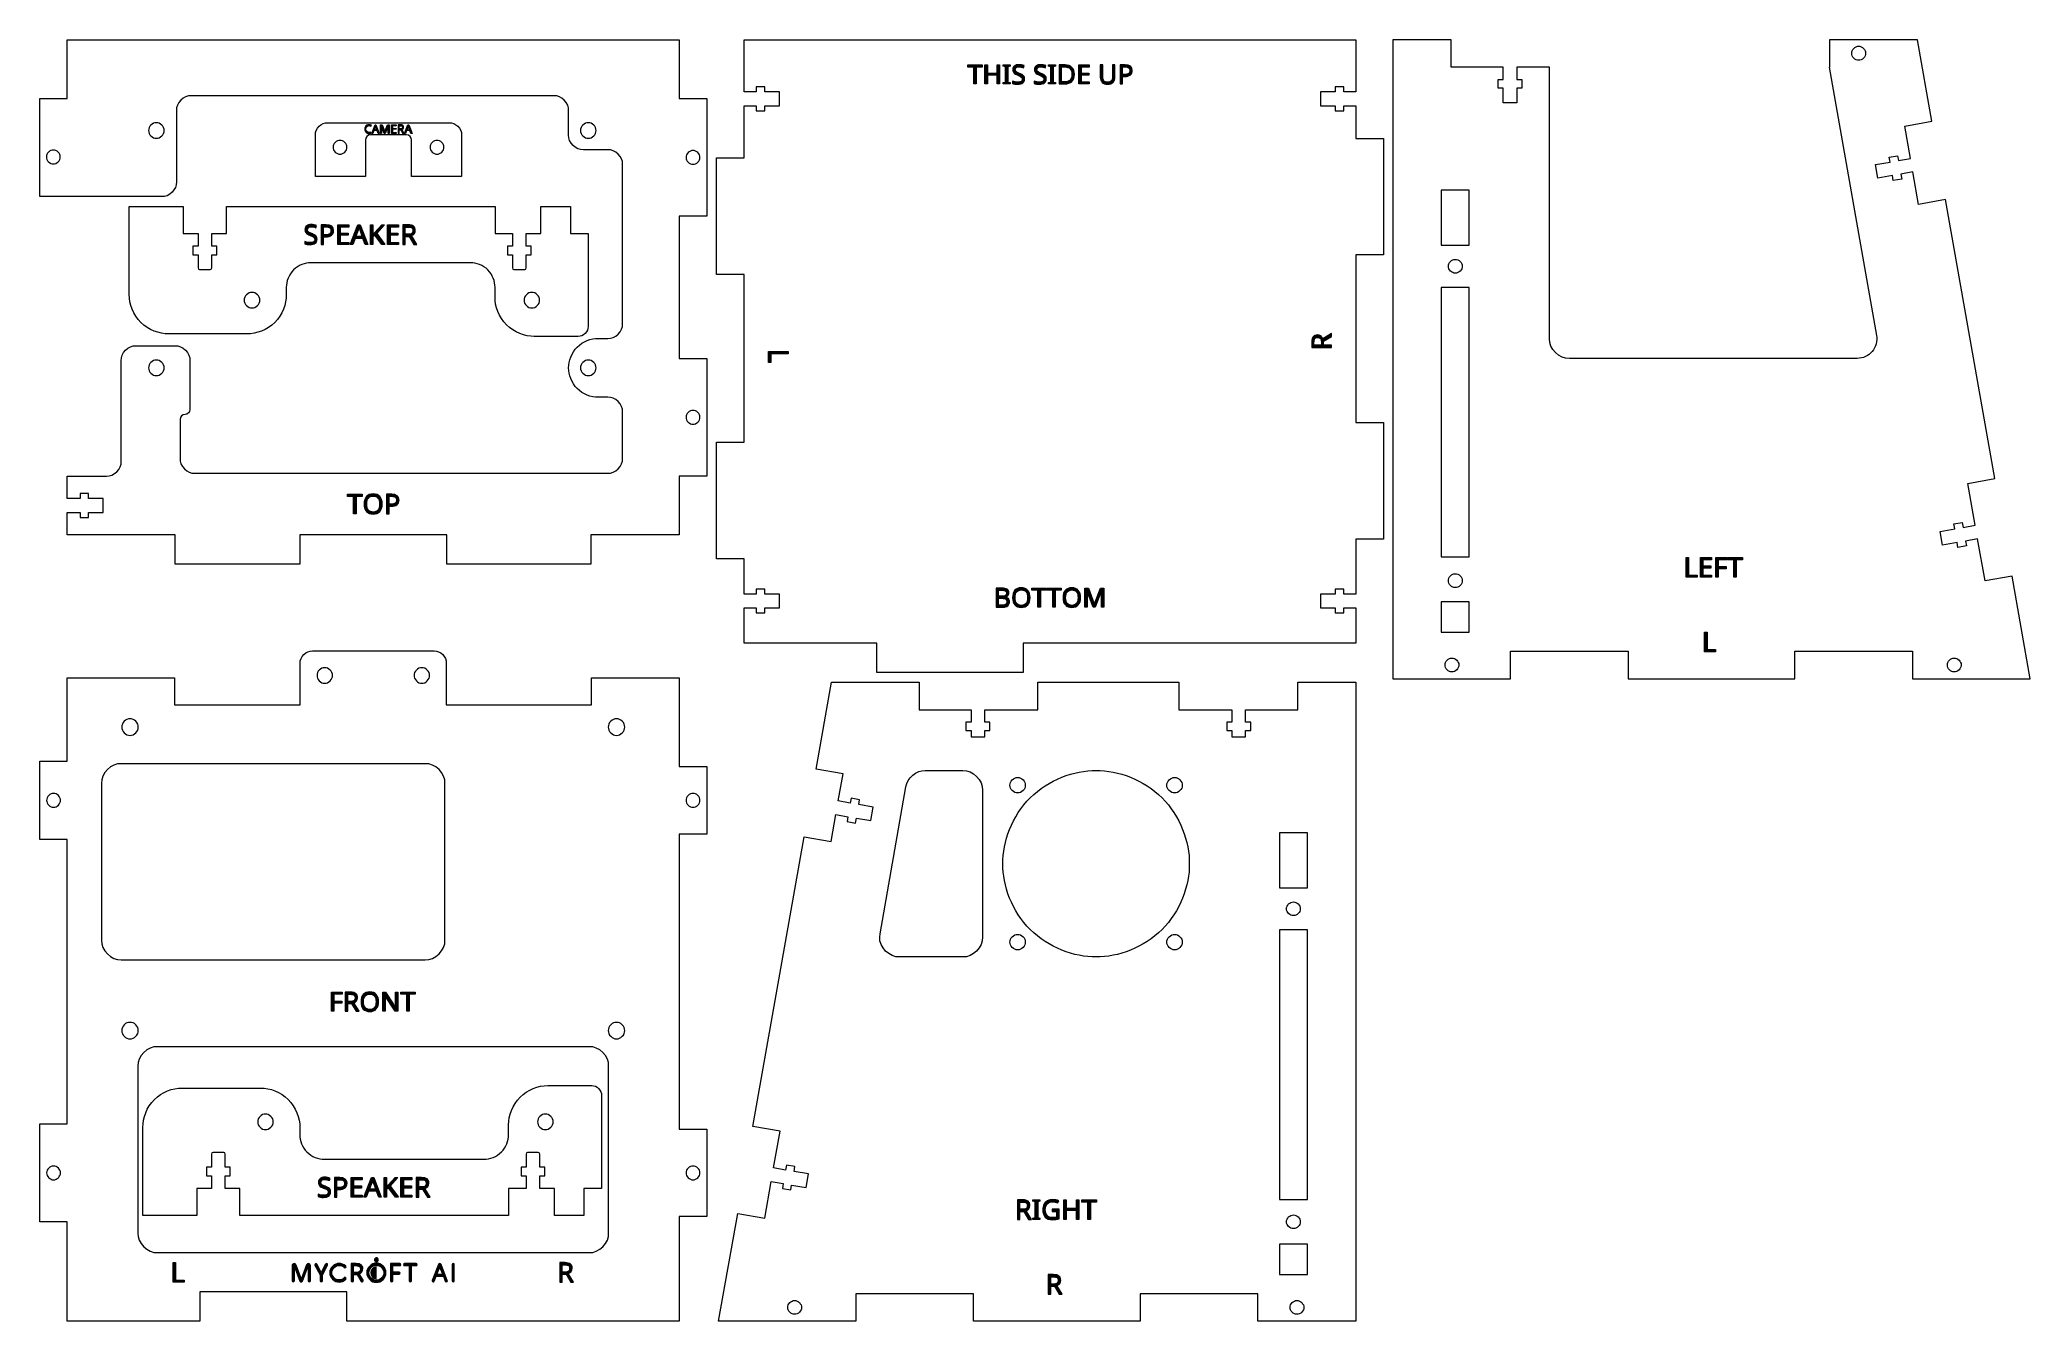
# Model space of a CAD drawing. Header units: inches. Extents: x 1.1 to 17.1, y 0.6 to 10.8.
import ezdxf

# ---------------------------------------------------------------- set-up
doc = ezdxf.new("R2010")
doc.units = ezdxf.units.IN
doc.header["$MEASUREMENT"] = 0
doc.layers.add('Layer 1', color=7, linetype='Continuous')
doc.layers.add('Layer 2', color=7, linetype='Continuous')

msp = doc.modelspace()

# ---------------------------------------------------------------- hatches: boundary and pattern name
at = {"layer": 'Layer 2', "true_color": 0xffffff}
h = msp.add_hatch(color=7, dxfattribs=at)
h.dxf.hatch_style = 2
h.paths.add_polyline_path([(8.624, 10.491), (8.604, 10.491), (8.604, 10.627), (8.556, 10.627), (8.556, 10.644), (8.671, 10.644), (8.671, 10.627), (8.624, 10.627)])
h = msp.add_hatch(color=7, dxfattribs=at)
h.dxf.hatch_style = 2
h.paths.add_polyline_path([(8.812, 10.491), (8.792, 10.491), (8.792, 10.562), (8.714, 10.562), (8.714, 10.491), (8.694, 10.491), (8.694, 10.644), (8.714, 10.644), (8.714, 10.579), (8.792, 10.579), (8.792, 10.644), (8.812, 10.644)])
h = msp.add_hatch(color=7, dxfattribs=at)
h.dxf.hatch_style = 2
h.paths.add_polyline_path([(8.896, 10.491), (8.841, 10.491), (8.841, 10.502), (8.859, 10.506), (8.859, 10.629), (8.841, 10.633), (8.841, 10.644), (8.896, 10.644), (8.896, 10.633), (8.878, 10.629), (8.878, 10.506), (8.896, 10.502)])
h = msp.add_hatch(color=7, dxfattribs=at)
h.dxf.hatch_style = 2
edge = h.paths.add_edge_path()
edge.add_spline(control_points=[(9.013, 10.532), (9.013, 10.519), (9.008, 10.508), (8.999, 10.5), (8.989, 10.493), (8.975, 10.489), (8.958, 10.489), (8.94, 10.489), (8.926, 10.491), (8.916, 10.496), (8.916, 10.496), (8.916, 10.514), (8.916, 10.514), (8.916, 10.514), (8.938, 10.508), (8.938, 10.508), (8.938, 10.508), (8.959, 10.505), (8.959, 10.505), (8.971, 10.505), (8.979, 10.508), (8.985, 10.512), (8.991, 10.516), (8.994, 10.523), (8.994, 10.53), (8.994, 10.535), (8.993, 10.539), (8.991, 10.543), (8.991, 10.543), (8.98, 10.552), (8.98, 10.552), (8.98, 10.552), (8.958, 10.562), (8.958, 10.562), (8.944, 10.567), (8.933, 10.573), (8.927, 10.58), (8.921, 10.587), (8.918, 10.596), (8.918, 10.607), (8.918, 10.619), (8.923, 10.629), (8.932, 10.636), (8.941, 10.643), (8.952, 10.646), (8.967, 10.646), (8.982, 10.646), (8.996, 10.643), (9.009, 10.638), (9.009, 10.638), (9.003, 10.621), (9.003, 10.621), (8.99, 10.627), (8.978, 10.629), (8.967, 10.629), (8.958, 10.629), (8.951, 10.627), (8.945, 10.623), (8.94, 10.62), (8.938, 10.614), (8.938, 10.607), (8.938, 10.602), (8.939, 10.598), (8.941, 10.594), (8.941, 10.594), (8.95, 10.585), (8.95, 10.585), (8.95, 10.585), (8.971, 10.576), (8.971, 10.576), (8.983, 10.572), (8.991, 10.568), (8.997, 10.564), (9.002, 10.56), (9.006, 10.555), (9.009, 10.55), (9.012, 10.545), (9.013, 10.539), (9.013, 10.532)], knot_values=[0, 0, 0, 0, 1, 1, 1, 2, 2, 2, 3, 3, 3, 4, 4, 4, 5, 5, 5, 6, 6, 6, 7, 7, 7, 8, 8, 8, 9, 9, 9, 10, 10, 10, 11, 11, 11, 12, 12, 12, 13, 13, 13, 14, 14, 14, 15, 15, 15, 16, 16, 16, 17, 17, 17, 18, 18, 18, 19, 19, 19, 20, 20, 20, 21, 21, 21, 22, 22, 22, 23, 23, 23, 24, 24, 24, 25, 25, 25, 26, 26, 26, 26], degree=3, periodic=1)
h = msp.add_hatch(color=7, dxfattribs=at)
h.dxf.hatch_style = 2
edge = h.paths.add_edge_path()
edge.add_spline(control_points=[(9.187, 10.532), (9.187, 10.519), (9.182, 10.508), (9.172, 10.5), (9.162, 10.493), (9.149, 10.489), (9.132, 10.489), (9.114, 10.489), (9.1, 10.491), (9.09, 10.496), (9.09, 10.496), (9.09, 10.514), (9.09, 10.514), (9.09, 10.514), (9.111, 10.508), (9.111, 10.508), (9.111, 10.508), (9.133, 10.505), (9.133, 10.505), (9.144, 10.505), (9.153, 10.508), (9.159, 10.512), (9.164, 10.516), (9.167, 10.523), (9.167, 10.53), (9.167, 10.535), (9.166, 10.539), (9.164, 10.543), (9.164, 10.543), (9.154, 10.552), (9.154, 10.552), (9.154, 10.552), (9.131, 10.562), (9.131, 10.562), (9.117, 10.567), (9.107, 10.573), (9.101, 10.58), (9.095, 10.587), (9.092, 10.596), (9.092, 10.607), (9.092, 10.619), (9.096, 10.629), (9.105, 10.636), (9.114, 10.643), (9.126, 10.646), (9.141, 10.646), (9.156, 10.646), (9.17, 10.643), (9.183, 10.638), (9.183, 10.638), (9.177, 10.621), (9.177, 10.621), (9.164, 10.627), (9.152, 10.629), (9.14, 10.629), (9.131, 10.629), (9.124, 10.627), (9.119, 10.623), (9.114, 10.62), (9.111, 10.614), (9.111, 10.607), (9.111, 10.602), (9.112, 10.598), (9.114, 10.594), (9.114, 10.594), (9.124, 10.585), (9.124, 10.585), (9.124, 10.585), (9.145, 10.576), (9.145, 10.576), (9.156, 10.572), (9.165, 10.568), (9.17, 10.564), (9.176, 10.56), (9.18, 10.555), (9.183, 10.55), (9.185, 10.545), (9.187, 10.539), (9.187, 10.532)], knot_values=[0, 0, 0, 0, 1, 1, 1, 2, 2, 2, 3, 3, 3, 4, 4, 4, 5, 5, 5, 6, 6, 6, 7, 7, 7, 8, 8, 8, 9, 9, 9, 10, 10, 10, 11, 11, 11, 12, 12, 12, 13, 13, 13, 14, 14, 14, 15, 15, 15, 16, 16, 16, 17, 17, 17, 18, 18, 18, 19, 19, 19, 20, 20, 20, 21, 21, 21, 22, 22, 22, 23, 23, 23, 24, 24, 24, 25, 25, 25, 26, 26, 26, 26], degree=3, periodic=1)
h = msp.add_hatch(color=7, dxfattribs=at)
h.dxf.hatch_style = 2
h.paths.add_polyline_path([(9.26, 10.491), (9.205, 10.491), (9.205, 10.502), (9.223, 10.506), (9.223, 10.629), (9.205, 10.633), (9.205, 10.644), (9.26, 10.644), (9.26, 10.633), (9.242, 10.629), (9.242, 10.506), (9.26, 10.502)])
h = msp.add_hatch(color=7, dxfattribs=at)
h.dxf.hatch_style = 2
edge = h.paths.add_edge_path()
edge.add_spline(control_points=[(9.413, 10.569), (9.413, 10.544), (9.406, 10.524), (9.392, 10.511), (9.378, 10.498), (9.359, 10.491), (9.333, 10.491), (9.333, 10.491), (9.29, 10.491), (9.29, 10.491), (9.29, 10.491), (9.29, 10.644), (9.29, 10.644), (9.29, 10.644), (9.337, 10.644), (9.337, 10.644), (9.361, 10.644), (9.38, 10.638), (9.393, 10.624), (9.406, 10.611), (9.413, 10.593), (9.413, 10.569)], knot_values=[0, 0, 0, 0, 1, 1, 1, 2, 2, 2, 3, 3, 3, 4, 4, 4, 5, 5, 5, 6, 6, 6, 7, 7, 7, 7], degree=3, periodic=1)
edge = h.paths.add_edge_path()
edge.add_spline(control_points=[(9.393, 10.568), (9.393, 10.588), (9.388, 10.603), (9.378, 10.613), (9.368, 10.623), (9.354, 10.628), (9.335, 10.628), (9.335, 10.628), (9.309, 10.628), (9.309, 10.628), (9.309, 10.628), (9.309, 10.507), (9.309, 10.507), (9.309, 10.507), (9.33, 10.507), (9.33, 10.507), (9.372, 10.507), (9.393, 10.528), (9.393, 10.568)], knot_values=[0, 0, 0, 0, 1, 1, 1, 2, 2, 2, 3, 3, 3, 4, 4, 4, 5, 5, 5, 6, 6, 6, 6], degree=3, periodic=1)
h = msp.add_hatch(color=7, dxfattribs=at)
h.dxf.hatch_style = 2
h.paths.add_polyline_path([(9.532, 10.491), (9.447, 10.491), (9.447, 10.644), (9.532, 10.644), (9.532, 10.627), (9.466, 10.627), (9.466, 10.579), (9.529, 10.579), (9.529, 10.563), (9.466, 10.563), (9.466, 10.508), (9.532, 10.508)])
h = msp.add_hatch(color=7, dxfattribs=at)
h.dxf.hatch_style = 2
edge = h.paths.add_edge_path()
edge.add_spline(control_points=[(9.738, 10.545), (9.738, 10.528), (9.733, 10.514), (9.723, 10.504), (9.712, 10.494), (9.697, 10.489), (9.679, 10.489), (9.66, 10.489), (9.646, 10.494), (9.636, 10.504), (9.625, 10.514), (9.62, 10.528), (9.62, 10.545), (9.62, 10.545), (9.62, 10.644), (9.62, 10.644), (9.62, 10.644), (9.64, 10.644), (9.64, 10.644), (9.64, 10.644), (9.64, 10.545), (9.64, 10.545), (9.64, 10.532), (9.643, 10.523), (9.65, 10.516), (9.656, 10.509), (9.666, 10.505), (9.68, 10.505), (9.692, 10.505), (9.702, 10.509), (9.709, 10.516), (9.716, 10.522), (9.719, 10.532), (9.719, 10.545), (9.719, 10.545), (9.719, 10.644), (9.719, 10.644), (9.719, 10.644), (9.738, 10.644), (9.738, 10.644), (9.738, 10.644), (9.738, 10.545), (9.738, 10.545)], knot_values=[0, 0, 0, 0, 1, 1, 1, 2, 2, 2, 3, 3, 3, 4, 4, 4, 5, 5, 5, 6, 6, 6, 7, 7, 7, 8, 8, 8, 9, 9, 9, 10, 10, 10, 11, 11, 11, 12, 12, 12, 13, 13, 13, 14, 14, 14, 14], degree=3, periodic=1)
h = msp.add_hatch(color=7, dxfattribs=at)
h.dxf.hatch_style = 2
edge = h.paths.add_edge_path()
edge.add_spline(control_points=[(9.877, 10.599), (9.877, 10.583), (9.871, 10.571), (9.861, 10.563), (9.85, 10.555), (9.835, 10.551), (9.816, 10.551), (9.816, 10.551), (9.798, 10.551), (9.798, 10.551), (9.798, 10.551), (9.798, 10.491), (9.798, 10.491), (9.798, 10.491), (9.779, 10.491), (9.779, 10.491), (9.779, 10.491), (9.779, 10.644), (9.779, 10.644), (9.779, 10.644), (9.819, 10.644), (9.819, 10.644), (9.858, 10.644), (9.877, 10.629), (9.877, 10.599)], knot_values=[0, 0, 0, 0, 1, 1, 1, 2, 2, 2, 3, 3, 3, 4, 4, 4, 5, 5, 5, 6, 6, 6, 7, 7, 7, 8, 8, 8, 8], degree=3, periodic=1)
edge = h.paths.add_edge_path()
edge.add_spline(control_points=[(9.813, 10.567), (9.829, 10.567), (9.84, 10.57), (9.847, 10.574), (9.853, 10.579), (9.857, 10.587), (9.857, 10.598), (9.857, 10.608), (9.854, 10.615), (9.847, 10.62), (9.841, 10.625), (9.831, 10.628), (9.817, 10.628), (9.817, 10.628), (9.798, 10.628), (9.798, 10.628), (9.798, 10.628), (9.798, 10.567), (9.798, 10.567), (9.798, 10.567), (9.813, 10.567), (9.813, 10.567)], knot_values=[0, 0, 0, 0, 1, 1, 1, 2, 2, 2, 3, 3, 3, 4, 4, 4, 5, 5, 5, 6, 6, 6, 7, 7, 7, 7], degree=3, periodic=1)
h = msp.add_hatch(color=7, dxfattribs=at)
h.dxf.hatch_style = 2
edge = h.paths.add_edge_path()
edge.add_spline(control_points=[(3.749, 10.157), (3.741, 10.157), (3.735, 10.154), (3.731, 10.149), (3.727, 10.144), (3.725, 10.137), (3.725, 10.129), (3.725, 10.12), (3.727, 10.113), (3.731, 10.108), (3.735, 10.103), (3.741, 10.101), (3.749, 10.101), (3.749, 10.101), (3.765, 10.104), (3.765, 10.104), (3.765, 10.104), (3.765, 10.096), (3.765, 10.096), (3.765, 10.096), (3.757, 10.094), (3.757, 10.094), (3.757, 10.094), (3.747, 10.093), (3.747, 10.093), (3.737, 10.093), (3.729, 10.096), (3.724, 10.103), (3.718, 10.109), (3.716, 10.118), (3.716, 10.129), (3.716, 10.136), (3.717, 10.142), (3.72, 10.147), (3.722, 10.153), (3.726, 10.157), (3.731, 10.16), (3.736, 10.163), (3.742, 10.164), (3.749, 10.164), (3.756, 10.164), (3.762, 10.163), (3.768, 10.16), (3.768, 10.16), (3.764, 10.153), (3.764, 10.153), (3.759, 10.155), (3.754, 10.157), (3.749, 10.157)], knot_values=[0, 0, 0, 0, 1, 1, 1, 2, 2, 2, 3, 3, 3, 4, 4, 4, 5, 5, 5, 6, 6, 6, 7, 7, 7, 8, 8, 8, 9, 9, 9, 10, 10, 10, 11, 11, 11, 12, 12, 12, 13, 13, 13, 14, 14, 14, 15, 15, 15, 16, 16, 16, 16], degree=3, periodic=1)
h = msp.add_hatch(color=7, dxfattribs=at)
h.dxf.hatch_style = 2
h.paths.add_polyline_path([(3.823, 10.094), (3.815, 10.116), (3.788, 10.116), (3.78, 10.094), (3.771, 10.094), (3.798, 10.163), (3.805, 10.163), (3.832, 10.094)])
h.paths.add_polyline_path([(3.801, 10.155), (3.798, 10.144), (3.791, 10.123), (3.812, 10.123), (3.805, 10.144)])
h = msp.add_hatch(color=7, dxfattribs=at)
h.dxf.hatch_style = 2
h.paths.add_polyline_path([(3.849, 10.155), (3.85, 10.136), (3.85, 10.094), (3.842, 10.094), (3.842, 10.163), (3.855, 10.163), (3.876, 10.107), (3.876, 10.107), (3.898, 10.163), (3.911, 10.163), (3.911, 10.094), (3.902, 10.094), (3.902, 10.137), (3.903, 10.155), (3.902, 10.155), (3.879, 10.094), (3.872, 10.094), (3.849, 10.155)])
h = msp.add_hatch(color=7, dxfattribs=at)
h.dxf.hatch_style = 2
h.paths.add_polyline_path([(3.968, 10.094), (3.929, 10.094), (3.929, 10.163), (3.968, 10.163), (3.968, 10.156), (3.938, 10.156), (3.938, 10.134), (3.966, 10.134), (3.966, 10.127), (3.938, 10.127), (3.938, 10.102), (3.968, 10.102)])
h = msp.add_hatch(color=7, dxfattribs=at)
h.dxf.hatch_style = 2
edge = h.paths.add_edge_path()
edge.add_spline(control_points=[(4.002, 10.163), (4.011, 10.163), (4.017, 10.162), (4.021, 10.158), (4.025, 10.155), (4.027, 10.15), (4.027, 10.144), (4.027, 10.134), (4.023, 10.128), (4.013, 10.125), (4.013, 10.125), (4.032, 10.094), (4.032, 10.094), (4.032, 10.094), (4.022, 10.094), (4.022, 10.094), (4.022, 10.094), (4.005, 10.123), (4.005, 10.123), (4.005, 10.123), (3.992, 10.123), (3.992, 10.123), (3.992, 10.123), (3.992, 10.094), (3.992, 10.094), (3.992, 10.094), (3.983, 10.094), (3.983, 10.094), (3.983, 10.094), (3.983, 10.163), (3.983, 10.163), (3.983, 10.163), (4.002, 10.163), (4.002, 10.163)], knot_values=[0, 0, 0, 0, 1, 1, 1, 2, 2, 2, 3, 3, 3, 4, 4, 4, 5, 5, 5, 6, 6, 6, 7, 7, 7, 8, 8, 8, 9, 9, 9, 10, 10, 10, 11, 11, 11, 11], degree=3, periodic=1)
edge = h.paths.add_edge_path()
edge.add_spline(control_points=[(4.002, 10.13), (4.008, 10.13), (4.012, 10.131), (4.014, 10.133), (4.017, 10.136), (4.018, 10.139), (4.018, 10.143), (4.018, 10.148), (4.017, 10.151), (4.014, 10.153), (4.012, 10.155), (4.007, 10.156), (4.002, 10.156), (4.002, 10.156), (3.992, 10.156), (3.992, 10.156), (3.992, 10.156), (3.992, 10.13), (3.992, 10.13), (3.992, 10.13), (4.002, 10.13), (4.002, 10.13)], knot_values=[0, 0, 0, 0, 1, 1, 1, 2, 2, 2, 3, 3, 3, 4, 4, 4, 5, 5, 5, 6, 6, 6, 7, 7, 7, 7], degree=3, periodic=1)
h = msp.add_hatch(color=7, dxfattribs=at)
h.dxf.hatch_style = 2
h.paths.add_polyline_path([(4.086, 10.094), (4.078, 10.116), (4.051, 10.116), (4.042, 10.094), (4.034, 10.094), (4.061, 10.163), (4.068, 10.163), (4.095, 10.094)])
h.paths.add_polyline_path([(4.064, 10.155), (4.061, 10.144), (4.054, 10.123), (4.075, 10.123), (4.068, 10.144)])
h = msp.add_hatch(color=7, dxfattribs=at)
h.dxf.hatch_style = 2
edge = h.paths.add_edge_path()
edge.add_spline(control_points=[(3.332, 9.244), (3.332, 9.23), (3.328, 9.22), (3.318, 9.212), (3.308, 9.204), (3.294, 9.2), (3.276, 9.2), (3.258, 9.2), (3.243, 9.202), (3.233, 9.207), (3.233, 9.207), (3.233, 9.226), (3.233, 9.226), (3.233, 9.226), (3.255, 9.219), (3.255, 9.219), (3.255, 9.219), (3.277, 9.217), (3.277, 9.217), (3.289, 9.217), (3.298, 9.219), (3.304, 9.224), (3.31, 9.228), (3.313, 9.235), (3.313, 9.242), (3.313, 9.248), (3.312, 9.252), (3.309, 9.255), (3.307, 9.259), (3.304, 9.262), (3.299, 9.265), (3.299, 9.265), (3.276, 9.275), (3.276, 9.275), (3.261, 9.28), (3.251, 9.286), (3.244, 9.294), (3.238, 9.301), (3.235, 9.31), (3.235, 9.322), (3.235, 9.334), (3.24, 9.344), (3.249, 9.351), (3.258, 9.358), (3.27, 9.362), (3.285, 9.362), (3.301, 9.362), (3.315, 9.359), (3.329, 9.353), (3.329, 9.353), (3.323, 9.336), (3.323, 9.336), (3.309, 9.342), (3.296, 9.344), (3.285, 9.344), (3.276, 9.344), (3.268, 9.342), (3.263, 9.338), (3.258, 9.334), (3.255, 9.329), (3.255, 9.321), (3.255, 9.316), (3.256, 9.312), (3.258, 9.309), (3.258, 9.309), (3.268, 9.299), (3.268, 9.299), (3.268, 9.299), (3.289, 9.29), (3.289, 9.29), (3.301, 9.285), (3.31, 9.281), (3.316, 9.277), (3.321, 9.273), (3.326, 9.268), (3.328, 9.263), (3.331, 9.258), (3.332, 9.251), (3.332, 9.244)], knot_values=[0, 0, 0, 0, 1, 1, 1, 2, 2, 2, 3, 3, 3, 4, 4, 4, 5, 5, 5, 6, 6, 6, 7, 7, 7, 8, 8, 8, 9, 9, 9, 10, 10, 10, 11, 11, 11, 12, 12, 12, 13, 13, 13, 14, 14, 14, 15, 15, 15, 16, 16, 16, 17, 17, 17, 18, 18, 18, 19, 19, 19, 20, 20, 20, 21, 21, 21, 22, 22, 22, 23, 23, 23, 24, 24, 24, 25, 25, 25, 26, 26, 26, 26], degree=3, periodic=1)
h = msp.add_hatch(color=7, dxfattribs=at)
h.dxf.hatch_style = 2
edge = h.paths.add_edge_path()
edge.add_spline(control_points=[(3.465, 9.313), (3.465, 9.297), (3.46, 9.285), (3.449, 9.276), (3.438, 9.268), (3.422, 9.263), (3.402, 9.263), (3.402, 9.263), (3.384, 9.263), (3.384, 9.263), (3.384, 9.263), (3.384, 9.202), (3.384, 9.202), (3.384, 9.202), (3.364, 9.202), (3.364, 9.202), (3.364, 9.202), (3.364, 9.36), (3.364, 9.36), (3.364, 9.36), (3.406, 9.36), (3.406, 9.36), (3.445, 9.36), (3.465, 9.344), (3.465, 9.313)], knot_values=[0, 0, 0, 0, 1, 1, 1, 2, 2, 2, 3, 3, 3, 4, 4, 4, 5, 5, 5, 6, 6, 6, 7, 7, 7, 8, 8, 8, 8], degree=3, periodic=1)
edge = h.paths.add_edge_path()
edge.add_spline(control_points=[(3.4, 9.28), (3.416, 9.28), (3.427, 9.283), (3.434, 9.288), (3.441, 9.293), (3.444, 9.301), (3.444, 9.312), (3.444, 9.322), (3.441, 9.33), (3.435, 9.335), (3.428, 9.34), (3.418, 9.343), (3.404, 9.343), (3.404, 9.343), (3.384, 9.343), (3.384, 9.343), (3.384, 9.343), (3.384, 9.28), (3.384, 9.28), (3.384, 9.28), (3.4, 9.28), (3.4, 9.28)], knot_values=[0, 0, 0, 0, 1, 1, 1, 2, 2, 2, 3, 3, 3, 4, 4, 4, 5, 5, 5, 6, 6, 6, 7, 7, 7, 7], degree=3, periodic=1)
h = msp.add_hatch(color=7, dxfattribs=at)
h.dxf.hatch_style = 2
h.paths.add_polyline_path([(3.586, 9.202), (3.498, 9.202), (3.498, 9.36), (3.586, 9.36), (3.586, 9.342), (3.518, 9.342), (3.518, 9.293), (3.582, 9.293), (3.582, 9.276), (3.518, 9.276), (3.518, 9.219), (3.586, 9.219)])
h = msp.add_hatch(color=7, dxfattribs=at)
h.dxf.hatch_style = 2
h.paths.add_polyline_path([(3.719, 9.202), (3.7, 9.251), (3.638, 9.251), (3.619, 9.202), (3.599, 9.202), (3.66, 9.36), (3.678, 9.36), (3.74, 9.202)])
h.paths.add_polyline_path([(3.669, 9.34), (3.662, 9.316), (3.644, 9.268), (3.694, 9.268), (3.677, 9.316)])
h = msp.add_hatch(color=7, dxfattribs=at)
h.dxf.hatch_style = 2
h.paths.add_polyline_path([(3.877, 9.202), (3.853, 9.202), (3.797, 9.277), (3.781, 9.263), (3.781, 9.202), (3.761, 9.202), (3.761, 9.36), (3.781, 9.36), (3.781, 9.282), (3.795, 9.297), (3.851, 9.36), (3.874, 9.36), (3.812, 9.291)])
h = msp.add_hatch(color=7, dxfattribs=at)
h.dxf.hatch_style = 2
h.paths.add_polyline_path([(3.986, 9.202), (3.898, 9.202), (3.898, 9.36), (3.986, 9.36), (3.986, 9.342), (3.918, 9.342), (3.918, 9.293), (3.982, 9.293), (3.982, 9.276), (3.918, 9.276), (3.918, 9.219), (3.986, 9.219)])
h = msp.add_hatch(color=7, dxfattribs=at)
h.dxf.hatch_style = 2
edge = h.paths.add_edge_path()
edge.add_spline(control_points=[(4.064, 9.36), (4.084, 9.36), (4.098, 9.356), (4.107, 9.348), (4.117, 9.341), (4.121, 9.33), (4.121, 9.315), (4.121, 9.294), (4.111, 9.28), (4.09, 9.273), (4.09, 9.273), (4.133, 9.202), (4.133, 9.202), (4.133, 9.202), (4.11, 9.202), (4.11, 9.202), (4.11, 9.202), (4.072, 9.267), (4.072, 9.267), (4.072, 9.267), (4.04, 9.267), (4.04, 9.267), (4.04, 9.267), (4.04, 9.202), (4.04, 9.202), (4.04, 9.202), (4.021, 9.202), (4.021, 9.202), (4.021, 9.202), (4.021, 9.36), (4.021, 9.36), (4.021, 9.36), (4.064, 9.36), (4.064, 9.36)], knot_values=[0, 0, 0, 0, 1, 1, 1, 2, 2, 2, 3, 3, 3, 4, 4, 4, 5, 5, 5, 6, 6, 6, 7, 7, 7, 8, 8, 8, 9, 9, 9, 10, 10, 10, 11, 11, 11, 11], degree=3, periodic=1)
edge = h.paths.add_edge_path()
edge.add_spline(control_points=[(4.064, 9.284), (4.077, 9.284), (4.086, 9.286), (4.092, 9.291), (4.098, 9.296), (4.101, 9.304), (4.101, 9.314), (4.101, 9.324), (4.098, 9.331), (4.092, 9.336), (4.086, 9.34), (4.076, 9.342), (4.063, 9.342), (4.063, 9.342), (4.04, 9.342), (4.04, 9.342), (4.04, 9.342), (4.04, 9.284), (4.04, 9.284), (4.04, 9.284), (4.064, 9.284), (4.064, 9.284)], knot_values=[0, 0, 0, 0, 1, 1, 1, 2, 2, 2, 3, 3, 3, 4, 4, 4, 5, 5, 5, 6, 6, 6, 7, 7, 7, 7], degree=3, periodic=1)
h = msp.add_hatch(color=7, dxfattribs=at)
h.dxf.hatch_style = 2
edge = h.paths.add_edge_path()
edge.add_spline(control_points=[(11.319, 8.418), (11.319, 8.437), (11.323, 8.452), (11.33, 8.461), (11.337, 8.47), (11.349, 8.475), (11.364, 8.475), (11.384, 8.475), (11.399, 8.465), (11.406, 8.444), (11.406, 8.444), (11.476, 8.487), (11.476, 8.487), (11.476, 8.487), (11.476, 8.464), (11.476, 8.464), (11.476, 8.464), (11.411, 8.425), (11.411, 8.425), (11.411, 8.425), (11.411, 8.394), (11.411, 8.394), (11.411, 8.394), (11.476, 8.394), (11.476, 8.394), (11.476, 8.394), (11.476, 8.374), (11.476, 8.374), (11.476, 8.374), (11.319, 8.374), (11.319, 8.374), (11.319, 8.374), (11.319, 8.418), (11.319, 8.418)], knot_values=[0, 0, 0, 0, 1, 1, 1, 2, 2, 2, 3, 3, 3, 4, 4, 4, 5, 5, 5, 6, 6, 6, 7, 7, 7, 8, 8, 8, 9, 9, 9, 10, 10, 10, 11, 11, 11, 11], degree=3, periodic=1)
edge = h.paths.add_edge_path()
edge.add_spline(control_points=[(11.395, 8.418), (11.395, 8.431), (11.392, 8.44), (11.387, 8.446), (11.382, 8.452), (11.374, 8.455), (11.365, 8.455), (11.355, 8.455), (11.347, 8.452), (11.343, 8.446), (11.338, 8.44), (11.336, 8.43), (11.336, 8.417), (11.336, 8.417), (11.336, 8.394), (11.336, 8.394), (11.336, 8.394), (11.395, 8.394), (11.395, 8.394), (11.395, 8.394), (11.395, 8.418), (11.395, 8.418)], knot_values=[0, 0, 0, 0, 1, 1, 1, 2, 2, 2, 3, 3, 3, 4, 4, 4, 5, 5, 5, 6, 6, 6, 7, 7, 7, 7], degree=3, periodic=1)
h = msp.add_hatch(color=7, dxfattribs=at)
h.dxf.hatch_style = 2
h.paths.add_polyline_path([(6.957, 8.343), (7.114, 8.343), (7.114, 8.323), (6.974, 8.323), (6.974, 8.254), (6.957, 8.254)])
h = msp.add_hatch(color=7, dxfattribs=at)
h.dxf.hatch_style = 2
h.paths.add_polyline_path([(3.645, 7.038), (3.625, 7.038), (3.625, 7.178), (3.576, 7.178), (3.576, 7.196), (3.694, 7.196), (3.694, 7.178), (3.645, 7.178)])
h = msp.add_hatch(color=7, dxfattribs=at)
h.dxf.hatch_style = 2
edge = h.paths.add_edge_path()
edge.add_spline(control_points=[(3.855, 7.117), (3.855, 7.092), (3.849, 7.072), (3.836, 7.058), (3.823, 7.043), (3.806, 7.036), (3.783, 7.036), (3.76, 7.036), (3.742, 7.043), (3.729, 7.057), (3.716, 7.071), (3.71, 7.091), (3.71, 7.117), (3.71, 7.143), (3.716, 7.163), (3.729, 7.177), (3.741, 7.191), (3.759, 7.198), (3.783, 7.198), (3.806, 7.198), (3.824, 7.191), (3.836, 7.177), (3.849, 7.162), (3.855, 7.142), (3.855, 7.117)], knot_values=[0, 0, 0, 0, 1, 1, 1, 2, 2, 2, 3, 3, 3, 4, 4, 4, 5, 5, 5, 6, 6, 6, 7, 7, 7, 8, 8, 8, 8], degree=3, periodic=1)
edge = h.paths.add_edge_path()
edge.add_spline(control_points=[(3.731, 7.117), (3.731, 7.096), (3.735, 7.08), (3.744, 7.069), (3.753, 7.059), (3.766, 7.053), (3.783, 7.053), (3.8, 7.053), (3.812, 7.058), (3.821, 7.069), (3.83, 7.08), (3.834, 7.096), (3.834, 7.117), (3.834, 7.138), (3.83, 7.154), (3.821, 7.165), (3.813, 7.175), (3.8, 7.181), (3.783, 7.181), (3.766, 7.181), (3.753, 7.175), (3.744, 7.164), (3.735, 7.154), (3.731, 7.138), (3.731, 7.117)], knot_values=[0, 0, 0, 0, 1, 1, 1, 2, 2, 2, 3, 3, 3, 4, 4, 4, 5, 5, 5, 6, 6, 6, 7, 7, 7, 8, 8, 8, 8], degree=3, periodic=1)
h = msp.add_hatch(color=7, dxfattribs=at)
h.dxf.hatch_style = 2
edge = h.paths.add_edge_path()
edge.add_spline(control_points=[(3.991, 7.149), (3.991, 7.133), (3.985, 7.121), (3.974, 7.112), (3.964, 7.104), (3.948, 7.099), (3.928, 7.099), (3.928, 7.099), (3.91, 7.099), (3.91, 7.099), (3.91, 7.099), (3.91, 7.038), (3.91, 7.038), (3.91, 7.038), (3.89, 7.038), (3.89, 7.038), (3.89, 7.038), (3.89, 7.196), (3.89, 7.196), (3.89, 7.196), (3.932, 7.196), (3.932, 7.196), (3.971, 7.196), (3.991, 7.18), (3.991, 7.149)], knot_values=[0, 0, 0, 0, 1, 1, 1, 2, 2, 2, 3, 3, 3, 4, 4, 4, 5, 5, 5, 6, 6, 6, 7, 7, 7, 8, 8, 8, 8], degree=3, periodic=1)
edge = h.paths.add_edge_path()
edge.add_spline(control_points=[(3.926, 7.116), (3.941, 7.116), (3.953, 7.119), (3.96, 7.124), (3.967, 7.129), (3.97, 7.137), (3.97, 7.148), (3.97, 7.159), (3.967, 7.166), (3.961, 7.171), (3.954, 7.176), (3.944, 7.179), (3.93, 7.179), (3.93, 7.179), (3.91, 7.179), (3.91, 7.179), (3.91, 7.179), (3.91, 7.116), (3.91, 7.116), (3.91, 7.116), (3.926, 7.116), (3.926, 7.116)], knot_values=[0, 0, 0, 0, 1, 1, 1, 2, 2, 2, 3, 3, 3, 4, 4, 4, 5, 5, 5, 6, 6, 6, 7, 7, 7, 7], degree=3, periodic=1)
h = msp.add_hatch(color=7, dxfattribs=at)
h.dxf.hatch_style = 2
h.paths.add_polyline_path([(14.323, 6.529), (14.323, 6.687), (14.343, 6.687), (14.343, 6.547), (14.412, 6.547), (14.412, 6.529)])
h = msp.add_hatch(color=7, dxfattribs=at)
h.dxf.hatch_style = 2
h.paths.add_polyline_path([(14.527, 6.529), (14.439, 6.529), (14.439, 6.687), (14.527, 6.687), (14.527, 6.669), (14.459, 6.669), (14.459, 6.62), (14.523, 6.62), (14.523, 6.603), (14.459, 6.603), (14.459, 6.547), (14.527, 6.547)])
h = msp.add_hatch(color=7, dxfattribs=at)
h.dxf.hatch_style = 2
h.paths.add_polyline_path([(14.582, 6.529), (14.562, 6.529), (14.562, 6.687), (14.65, 6.687), (14.65, 6.669), (14.582, 6.669), (14.582, 6.614), (14.646, 6.614), (14.646, 6.596), (14.582, 6.596)])
h = msp.add_hatch(color=7, dxfattribs=at)
h.dxf.hatch_style = 2
h.paths.add_polyline_path([(14.726, 6.529), (14.706, 6.529), (14.706, 6.669), (14.657, 6.669), (14.657, 6.687), (14.775, 6.687), (14.775, 6.669), (14.726, 6.669)])
h = msp.add_hatch(color=7, dxfattribs=at)
h.dxf.hatch_style = 2
edge = h.paths.add_edge_path()
edge.add_spline(control_points=[(8.828, 6.442), (8.848, 6.442), (8.863, 6.439), (8.872, 6.433), (8.881, 6.426), (8.886, 6.417), (8.886, 6.404), (8.886, 6.395), (8.883, 6.387), (8.878, 6.381), (8.873, 6.375), (8.866, 6.372), (8.857, 6.37), (8.857, 6.37), (8.857, 6.369), (8.857, 6.369), (8.868, 6.367), (8.877, 6.363), (8.883, 6.357), (8.888, 6.35), (8.891, 6.342), (8.891, 6.332), (8.891, 6.319), (8.886, 6.308), (8.877, 6.3), (8.868, 6.293), (8.855, 6.289), (8.838, 6.289), (8.838, 6.289), (8.784, 6.289), (8.784, 6.289), (8.784, 6.289), (8.784, 6.442), (8.784, 6.442), (8.784, 6.442), (8.828, 6.442), (8.828, 6.442)], knot_values=[0, 0, 0, 0, 1, 1, 1, 2, 2, 2, 3, 3, 3, 4, 4, 4, 5, 5, 5, 6, 6, 6, 7, 7, 7, 8, 8, 8, 9, 9, 9, 10, 10, 10, 11, 11, 11, 12, 12, 12, 12], degree=3, periodic=1)
edge = h.paths.add_edge_path()
edge.add_spline(control_points=[(8.834, 6.305), (8.846, 6.305), (8.856, 6.307), (8.861, 6.312), (8.867, 6.317), (8.87, 6.324), (8.87, 6.334), (8.87, 6.343), (8.867, 6.35), (8.861, 6.354), (8.855, 6.358), (8.845, 6.36), (8.833, 6.36), (8.833, 6.36), (8.803, 6.36), (8.803, 6.36), (8.803, 6.36), (8.803, 6.305), (8.803, 6.305), (8.803, 6.305), (8.834, 6.305), (8.834, 6.305)], knot_values=[0, 0, 0, 0, 1, 1, 1, 2, 2, 2, 3, 3, 3, 4, 4, 4, 5, 5, 5, 6, 6, 6, 7, 7, 7, 7], degree=3, periodic=1)
edge = h.paths.add_edge_path()
edge.add_spline(control_points=[(8.832, 6.377), (8.844, 6.377), (8.852, 6.378), (8.858, 6.382), (8.863, 6.386), (8.866, 6.393), (8.866, 6.402), (8.866, 6.41), (8.863, 6.416), (8.857, 6.42), (8.851, 6.423), (8.841, 6.425), (8.829, 6.425), (8.829, 6.425), (8.803, 6.425), (8.803, 6.425), (8.803, 6.425), (8.803, 6.377), (8.803, 6.377), (8.803, 6.377), (8.832, 6.377), (8.832, 6.377)], knot_values=[0, 0, 0, 0, 1, 1, 1, 2, 2, 2, 3, 3, 3, 4, 4, 4, 5, 5, 5, 6, 6, 6, 7, 7, 7, 7], degree=3, periodic=1)
h = msp.add_hatch(color=7, dxfattribs=at)
h.dxf.hatch_style = 2
edge = h.paths.add_edge_path()
edge.add_spline(control_points=[(9.057, 6.365), (9.057, 6.341), (9.051, 6.322), (9.038, 6.308), (9.026, 6.294), (9.009, 6.287), (8.986, 6.287), (8.964, 6.287), (8.946, 6.293), (8.934, 6.307), (8.922, 6.321), (8.916, 6.34), (8.916, 6.366), (8.916, 6.39), (8.922, 6.41), (8.934, 6.424), (8.946, 6.437), (8.964, 6.444), (8.986, 6.444), (9.009, 6.444), (9.026, 6.437), (9.038, 6.423), (9.051, 6.409), (9.057, 6.39), (9.057, 6.365)], knot_values=[0, 0, 0, 0, 1, 1, 1, 2, 2, 2, 3, 3, 3, 4, 4, 4, 5, 5, 5, 6, 6, 6, 7, 7, 7, 8, 8, 8, 8], degree=3, periodic=1)
edge = h.paths.add_edge_path()
edge.add_spline(control_points=[(8.936, 6.365), (8.936, 6.345), (8.94, 6.33), (8.949, 6.319), (8.957, 6.309), (8.97, 6.303), (8.986, 6.303), (9.003, 6.303), (9.015, 6.308), (9.024, 6.319), (9.032, 6.329), (9.036, 6.345), (9.036, 6.365), (9.036, 6.386), (9.032, 6.401), (9.024, 6.412), (9.015, 6.422), (9.003, 6.427), (8.986, 6.427), (8.97, 6.427), (8.957, 6.422), (8.949, 6.411), (8.94, 6.401), (8.936, 6.386), (8.936, 6.365)], knot_values=[0, 0, 0, 0, 1, 1, 1, 2, 2, 2, 3, 3, 3, 4, 4, 4, 5, 5, 5, 6, 6, 6, 7, 7, 7, 8, 8, 8, 8], degree=3, periodic=1)
h = msp.add_hatch(color=7, dxfattribs=at)
h.dxf.hatch_style = 2
h.paths.add_polyline_path([(9.139, 6.289), (9.12, 6.289), (9.12, 6.425), (9.072, 6.425), (9.072, 6.442), (9.187, 6.442), (9.187, 6.425), (9.139, 6.425)])
h = msp.add_hatch(color=7, dxfattribs=at)
h.dxf.hatch_style = 2
h.paths.add_polyline_path([(9.258, 6.289), (9.239, 6.289), (9.239, 6.425), (9.191, 6.425), (9.191, 6.442), (9.306, 6.442), (9.306, 6.425), (9.258, 6.425)])
h = msp.add_hatch(color=7, dxfattribs=at)
h.dxf.hatch_style = 2
edge = h.paths.add_edge_path()
edge.add_spline(control_points=[(9.462, 6.365), (9.462, 6.341), (9.456, 6.322), (9.444, 6.308), (9.432, 6.294), (9.414, 6.287), (9.392, 6.287), (9.369, 6.287), (9.352, 6.293), (9.34, 6.307), (9.327, 6.321), (9.321, 6.34), (9.321, 6.366), (9.321, 6.39), (9.327, 6.41), (9.34, 6.424), (9.352, 6.437), (9.369, 6.444), (9.392, 6.444), (9.414, 6.444), (9.432, 6.437), (9.444, 6.423), (9.456, 6.409), (9.462, 6.39), (9.462, 6.365)], knot_values=[0, 0, 0, 0, 1, 1, 1, 2, 2, 2, 3, 3, 3, 4, 4, 4, 5, 5, 5, 6, 6, 6, 7, 7, 7, 8, 8, 8, 8], degree=3, periodic=1)
edge = h.paths.add_edge_path()
edge.add_spline(control_points=[(9.342, 6.365), (9.342, 6.345), (9.346, 6.33), (9.354, 6.319), (9.363, 6.309), (9.375, 6.303), (9.392, 6.303), (9.408, 6.303), (9.421, 6.308), (9.429, 6.319), (9.438, 6.329), (9.442, 6.345), (9.442, 6.365), (9.442, 6.386), (9.438, 6.401), (9.429, 6.412), (9.421, 6.422), (9.409, 6.427), (9.392, 6.427), (9.376, 6.427), (9.363, 6.422), (9.354, 6.411), (9.346, 6.401), (9.342, 6.386), (9.342, 6.365)], knot_values=[0, 0, 0, 0, 1, 1, 1, 2, 2, 2, 3, 3, 3, 4, 4, 4, 5, 5, 5, 6, 6, 6, 7, 7, 7, 8, 8, 8, 8], degree=3, periodic=1)
h = msp.add_hatch(color=7, dxfattribs=at)
h.dxf.hatch_style = 2
h.paths.add_polyline_path([(9.513, 6.423), (9.514, 6.381), (9.514, 6.289), (9.496, 6.289), (9.496, 6.442), (9.525, 6.442), (9.572, 6.316), (9.573, 6.316), (9.621, 6.442), (9.649, 6.442), (9.649, 6.289), (9.63, 6.289), (9.63, 6.383), (9.631, 6.423), (9.631, 6.423), (9.58, 6.289), (9.564, 6.289), (9.513, 6.423)])
h = msp.add_hatch(color=7, dxfattribs=at)
h.dxf.hatch_style = 2
h.paths.add_polyline_path([(14.472, 5.931), (14.472, 6.088), (14.492, 6.088), (14.492, 5.949), (14.56, 5.949), (14.56, 5.931)])
h = msp.add_hatch(color=7, dxfattribs=at)
h.dxf.hatch_style = 2
edge = h.paths.add_edge_path()
edge.add_spline(control_points=[(3.826, 3.119), (3.826, 3.095), (3.82, 3.076), (3.808, 3.062), (3.795, 3.048), (3.778, 3.041), (3.756, 3.041), (3.733, 3.041), (3.716, 3.047), (3.703, 3.061), (3.691, 3.075), (3.685, 3.094), (3.685, 3.12), (3.685, 3.145), (3.691, 3.164), (3.703, 3.178), (3.716, 3.191), (3.733, 3.198), (3.756, 3.198), (3.778, 3.198), (3.795, 3.191), (3.808, 3.177), (3.82, 3.163), (3.826, 3.144), (3.826, 3.119)], knot_values=[0, 0, 0, 0, 1, 1, 1, 2, 2, 2, 3, 3, 3, 4, 4, 4, 5, 5, 5, 6, 6, 6, 7, 7, 7, 8, 8, 8, 8], degree=3, periodic=1)
edge = h.paths.add_edge_path()
edge.add_spline(control_points=[(3.705, 3.119), (3.705, 3.099), (3.71, 3.084), (3.718, 3.073), (3.727, 3.063), (3.739, 3.057), (3.756, 3.057), (3.772, 3.057), (3.785, 3.062), (3.793, 3.073), (3.802, 3.083), (3.806, 3.099), (3.806, 3.119), (3.806, 3.14), (3.802, 3.155), (3.793, 3.166), (3.785, 3.176), (3.772, 3.181), (3.756, 3.181), (3.739, 3.181), (3.727, 3.176), (3.718, 3.165), (3.71, 3.155), (3.705, 3.14), (3.705, 3.119)], knot_values=[0, 0, 0, 0, 1, 1, 1, 2, 2, 2, 3, 3, 3, 4, 4, 4, 5, 5, 5, 6, 6, 6, 7, 7, 7, 8, 8, 8, 8], degree=3, periodic=1)
h = msp.add_hatch(color=7, dxfattribs=at)
h.dxf.hatch_style = 2
h.paths.add_polyline_path([(3.467, 3.043), (3.448, 3.043), (3.448, 3.196), (3.534, 3.196), (3.534, 3.179), (3.467, 3.179), (3.467, 3.125), (3.53, 3.125), (3.53, 3.108), (3.467, 3.108)])
h = msp.add_hatch(color=7, dxfattribs=at)
h.dxf.hatch_style = 2
edge = h.paths.add_edge_path()
edge.add_spline(control_points=[(3.602, 3.196), (3.621, 3.196), (3.635, 3.192), (3.644, 3.185), (3.653, 3.178), (3.657, 3.167), (3.657, 3.152), (3.657, 3.132), (3.647, 3.118), (3.627, 3.111), (3.627, 3.111), (3.669, 3.043), (3.669, 3.043), (3.669, 3.043), (3.646, 3.043), (3.646, 3.043), (3.646, 3.043), (3.609, 3.106), (3.609, 3.106), (3.609, 3.106), (3.579, 3.106), (3.579, 3.106), (3.579, 3.106), (3.579, 3.043), (3.579, 3.043), (3.579, 3.043), (3.559, 3.043), (3.559, 3.043), (3.559, 3.043), (3.559, 3.196), (3.559, 3.196), (3.559, 3.196), (3.602, 3.196), (3.602, 3.196)], knot_values=[0, 0, 0, 0, 1, 1, 1, 2, 2, 2, 3, 3, 3, 4, 4, 4, 5, 5, 5, 6, 6, 6, 7, 7, 7, 8, 8, 8, 9, 9, 9, 10, 10, 10, 11, 11, 11, 11], degree=3, periodic=1)
edge = h.paths.add_edge_path()
edge.add_spline(control_points=[(3.602, 3.122), (3.614, 3.122), (3.623, 3.125), (3.629, 3.13), (3.634, 3.134), (3.637, 3.142), (3.637, 3.151), (3.637, 3.161), (3.634, 3.168), (3.629, 3.172), (3.623, 3.177), (3.613, 3.179), (3.601, 3.179), (3.601, 3.179), (3.579, 3.179), (3.579, 3.179), (3.579, 3.179), (3.579, 3.122), (3.579, 3.122), (3.579, 3.122), (3.602, 3.122), (3.602, 3.122)], knot_values=[0, 0, 0, 0, 1, 1, 1, 2, 2, 2, 3, 3, 3, 4, 4, 4, 5, 5, 5, 6, 6, 6, 7, 7, 7, 7], degree=3, periodic=1)
h = msp.add_hatch(color=7, dxfattribs=at)
h.dxf.hatch_style = 2
h.paths.add_polyline_path([(3.877, 3.161), (3.878, 3.128), (3.878, 3.043), (3.86, 3.043), (3.86, 3.196), (3.882, 3.196), (3.887, 3.188), (3.937, 3.111), (3.964, 3.069), (3.965, 3.069), (3.964, 3.087), (3.963, 3.109), (3.963, 3.196), (3.981, 3.196), (3.981, 3.043), (3.959, 3.043), (3.877, 3.17), (3.876, 3.17)])
h = msp.add_hatch(color=7, dxfattribs=at)
h.dxf.hatch_style = 2
h.paths.add_polyline_path([(4.071, 3.043), (4.052, 3.043), (4.052, 3.179), (4.004, 3.179), (4.004, 3.196), (4.119, 3.196), (4.119, 3.179), (4.071, 3.179)])
h = msp.add_hatch(color=7, dxfattribs=at)
h.dxf.hatch_style = 2
edge = h.paths.add_edge_path()
edge.add_spline(control_points=[(3.441, 1.592), (3.441, 1.578), (3.436, 1.567), (3.426, 1.559), (3.416, 1.552), (3.402, 1.548), (3.385, 1.548), (3.366, 1.548), (3.351, 1.55), (3.341, 1.555), (3.341, 1.555), (3.341, 1.574), (3.341, 1.574), (3.341, 1.574), (3.363, 1.567), (3.363, 1.567), (3.363, 1.567), (3.385, 1.565), (3.385, 1.565), (3.397, 1.565), (3.406, 1.567), (3.412, 1.572), (3.418, 1.576), (3.421, 1.582), (3.421, 1.59), (3.421, 1.595), (3.42, 1.6), (3.418, 1.603), (3.416, 1.606), (3.412, 1.61), (3.407, 1.613), (3.407, 1.613), (3.384, 1.623), (3.384, 1.623), (3.369, 1.628), (3.359, 1.634), (3.353, 1.641), (3.346, 1.649), (3.343, 1.658), (3.343, 1.669), (3.343, 1.682), (3.348, 1.691), (3.357, 1.699), (3.366, 1.706), (3.379, 1.71), (3.394, 1.71), (3.409, 1.71), (3.424, 1.707), (3.437, 1.701), (3.437, 1.701), (3.431, 1.684), (3.431, 1.684), (3.417, 1.689), (3.405, 1.692), (3.393, 1.692), (3.384, 1.692), (3.377, 1.69), (3.371, 1.686), (3.366, 1.682), (3.363, 1.676), (3.363, 1.669), (3.363, 1.664), (3.364, 1.66), (3.366, 1.656), (3.366, 1.656), (3.376, 1.647), (3.376, 1.647), (3.376, 1.647), (3.398, 1.637), (3.398, 1.637), (3.41, 1.633), (3.418, 1.629), (3.424, 1.625), (3.43, 1.621), (3.434, 1.616), (3.437, 1.611), (3.439, 1.606), (3.441, 1.599), (3.441, 1.592)], knot_values=[0, 0, 0, 0, 1, 1, 1, 2, 2, 2, 3, 3, 3, 4, 4, 4, 5, 5, 5, 6, 6, 6, 7, 7, 7, 8, 8, 8, 9, 9, 9, 10, 10, 10, 11, 11, 11, 12, 12, 12, 13, 13, 13, 14, 14, 14, 15, 15, 15, 16, 16, 16, 17, 17, 17, 18, 18, 18, 19, 19, 19, 20, 20, 20, 21, 21, 21, 22, 22, 22, 23, 23, 23, 24, 24, 24, 25, 25, 25, 26, 26, 26, 26], degree=3, periodic=1)
h = msp.add_hatch(color=7, dxfattribs=at)
h.dxf.hatch_style = 2
edge = h.paths.add_edge_path()
edge.add_spline(control_points=[(3.573, 1.661), (3.573, 1.645), (3.568, 1.633), (3.557, 1.624), (3.546, 1.615), (3.53, 1.611), (3.51, 1.611), (3.51, 1.611), (3.492, 1.611), (3.492, 1.611), (3.492, 1.611), (3.492, 1.55), (3.492, 1.55), (3.492, 1.55), (3.473, 1.55), (3.473, 1.55), (3.473, 1.55), (3.473, 1.707), (3.473, 1.707), (3.473, 1.707), (3.514, 1.707), (3.514, 1.707), (3.554, 1.707), (3.573, 1.692), (3.573, 1.661)], knot_values=[0, 0, 0, 0, 1, 1, 1, 2, 2, 2, 3, 3, 3, 4, 4, 4, 5, 5, 5, 6, 6, 6, 7, 7, 7, 8, 8, 8, 8], degree=3, periodic=1)
edge = h.paths.add_edge_path()
edge.add_spline(control_points=[(3.508, 1.628), (3.524, 1.628), (3.535, 1.631), (3.542, 1.636), (3.549, 1.641), (3.553, 1.649), (3.553, 1.66), (3.553, 1.67), (3.55, 1.678), (3.543, 1.683), (3.536, 1.688), (3.526, 1.69), (3.512, 1.69), (3.512, 1.69), (3.492, 1.69), (3.492, 1.69), (3.492, 1.69), (3.492, 1.628), (3.492, 1.628), (3.492, 1.628), (3.508, 1.628), (3.508, 1.628)], knot_values=[0, 0, 0, 0, 1, 1, 1, 2, 2, 2, 3, 3, 3, 4, 4, 4, 5, 5, 5, 6, 6, 6, 7, 7, 7, 7], degree=3, periodic=1)
h = msp.add_hatch(color=7, dxfattribs=at)
h.dxf.hatch_style = 2
h.paths.add_polyline_path([(3.694, 1.55), (3.606, 1.55), (3.606, 1.707), (3.694, 1.707), (3.694, 1.69), (3.626, 1.69), (3.626, 1.641), (3.69, 1.641), (3.69, 1.623), (3.626, 1.623), (3.626, 1.567), (3.694, 1.567)])
h = msp.add_hatch(color=7, dxfattribs=at)
h.dxf.hatch_style = 2
h.paths.add_polyline_path([(3.828, 1.55), (3.809, 1.599), (3.746, 1.599), (3.727, 1.55), (3.707, 1.55), (3.769, 1.708), (3.787, 1.708), (3.848, 1.55)])
h.paths.add_polyline_path([(3.777, 1.687), (3.771, 1.664), (3.753, 1.616), (3.803, 1.616), (3.785, 1.664)])
h = msp.add_hatch(color=7, dxfattribs=at)
h.dxf.hatch_style = 2
h.paths.add_polyline_path([(3.985, 1.55), (3.962, 1.55), (3.906, 1.625), (3.89, 1.611), (3.89, 1.55), (3.87, 1.55), (3.87, 1.707), (3.89, 1.707), (3.89, 1.63), (3.903, 1.645), (3.959, 1.707), (3.982, 1.707), (3.92, 1.639)])
h = msp.add_hatch(color=7, dxfattribs=at)
h.dxf.hatch_style = 2
h.paths.add_polyline_path([(4.094, 1.55), (4.006, 1.55), (4.006, 1.707), (4.094, 1.707), (4.094, 1.69), (4.026, 1.69), (4.026, 1.641), (4.09, 1.641), (4.09, 1.623), (4.026, 1.623), (4.026, 1.567), (4.094, 1.567)])
h = msp.add_hatch(color=7, dxfattribs=at)
h.dxf.hatch_style = 2
edge = h.paths.add_edge_path()
edge.add_spline(control_points=[(4.172, 1.707), (4.192, 1.707), (4.206, 1.704), (4.216, 1.696), (4.225, 1.689), (4.23, 1.677), (4.23, 1.663), (4.23, 1.642), (4.219, 1.628), (4.198, 1.62), (4.198, 1.62), (4.241, 1.55), (4.241, 1.55), (4.241, 1.55), (4.218, 1.55), (4.218, 1.55), (4.218, 1.55), (4.18, 1.615), (4.18, 1.615), (4.18, 1.615), (4.149, 1.615), (4.149, 1.615), (4.149, 1.615), (4.149, 1.55), (4.149, 1.55), (4.149, 1.55), (4.129, 1.55), (4.129, 1.55), (4.129, 1.55), (4.129, 1.707), (4.129, 1.707), (4.129, 1.707), (4.172, 1.707), (4.172, 1.707)], knot_values=[0, 0, 0, 0, 1, 1, 1, 2, 2, 2, 3, 3, 3, 4, 4, 4, 5, 5, 5, 6, 6, 6, 7, 7, 7, 8, 8, 8, 9, 9, 9, 10, 10, 10, 11, 11, 11, 11], degree=3, periodic=1)
edge = h.paths.add_edge_path()
edge.add_spline(control_points=[(4.172, 1.632), (4.185, 1.632), (4.195, 1.634), (4.2, 1.639), (4.206, 1.644), (4.209, 1.652), (4.209, 1.662), (4.209, 1.671), (4.206, 1.679), (4.2, 1.683), (4.194, 1.688), (4.185, 1.69), (4.171, 1.69), (4.171, 1.69), (4.149, 1.69), (4.149, 1.69), (4.149, 1.69), (4.149, 1.632), (4.149, 1.632), (4.149, 1.632), (4.172, 1.632), (4.172, 1.632)], knot_values=[0, 0, 0, 0, 1, 1, 1, 2, 2, 2, 3, 3, 3, 4, 4, 4, 5, 5, 5, 6, 6, 6, 7, 7, 7, 7], degree=3, periodic=1)
h = msp.add_hatch(color=7, dxfattribs=at)
h.dxf.hatch_style = 2
edge = h.paths.add_edge_path()
edge.add_spline(control_points=[(8.998, 1.528), (9.018, 1.528), (9.032, 1.524), (9.041, 1.517), (9.051, 1.51), (9.055, 1.498), (9.055, 1.483), (9.055, 1.463), (9.045, 1.448), (9.024, 1.441), (9.024, 1.441), (9.067, 1.371), (9.067, 1.371), (9.067, 1.371), (9.044, 1.371), (9.044, 1.371), (9.044, 1.371), (9.006, 1.436), (9.006, 1.436), (9.006, 1.436), (8.974, 1.436), (8.974, 1.436), (8.974, 1.436), (8.974, 1.371), (8.974, 1.371), (8.974, 1.371), (8.955, 1.371), (8.955, 1.371), (8.955, 1.371), (8.955, 1.528), (8.955, 1.528), (8.955, 1.528), (8.998, 1.528), (8.998, 1.528)], knot_values=[0, 0, 0, 0, 1, 1, 1, 2, 2, 2, 3, 3, 3, 4, 4, 4, 5, 5, 5, 6, 6, 6, 7, 7, 7, 8, 8, 8, 9, 9, 9, 10, 10, 10, 11, 11, 11, 11], degree=3, periodic=1)
edge = h.paths.add_edge_path()
edge.add_spline(control_points=[(8.998, 1.453), (9.011, 1.453), (9.02, 1.455), (9.026, 1.46), (9.032, 1.465), (9.035, 1.473), (9.035, 1.482), (9.035, 1.492), (9.032, 1.5), (9.026, 1.504), (9.02, 1.509), (9.01, 1.511), (8.997, 1.511), (8.997, 1.511), (8.974, 1.511), (8.974, 1.511), (8.974, 1.511), (8.974, 1.453), (8.974, 1.453), (8.974, 1.453), (8.998, 1.453), (8.998, 1.453)], knot_values=[0, 0, 0, 0, 1, 1, 1, 2, 2, 2, 3, 3, 3, 4, 4, 4, 5, 5, 5, 6, 6, 6, 7, 7, 7, 7], degree=3, periodic=1)
h = msp.add_hatch(color=7, dxfattribs=at)
h.dxf.hatch_style = 2
h.paths.add_polyline_path([(9.136, 1.371), (9.079, 1.371), (9.079, 1.382), (9.098, 1.386), (9.098, 1.512), (9.079, 1.517), (9.079, 1.528), (9.136, 1.528), (9.136, 1.517), (9.118, 1.512), (9.118, 1.386), (9.136, 1.382)])
h = msp.add_hatch(color=7, dxfattribs=at)
h.dxf.hatch_style = 2
edge = h.paths.add_edge_path()
edge.add_spline(control_points=[(9.289, 1.377), (9.289, 1.377), (9.264, 1.371), (9.264, 1.371), (9.264, 1.371), (9.234, 1.369), (9.234, 1.369), (9.21, 1.369), (9.191, 1.376), (9.178, 1.39), (9.165, 1.404), (9.159, 1.424), (9.159, 1.449), (9.159, 1.466), (9.162, 1.48), (9.168, 1.492), (9.175, 1.505), (9.184, 1.514), (9.197, 1.521), (9.209, 1.527), (9.223, 1.53), (9.24, 1.53), (9.257, 1.53), (9.273, 1.527), (9.287, 1.521), (9.287, 1.521), (9.28, 1.504), (9.28, 1.504), (9.266, 1.51), (9.252, 1.513), (9.239, 1.513), (9.22, 1.513), (9.206, 1.507), (9.195, 1.496), (9.185, 1.485), (9.179, 1.469), (9.179, 1.449), (9.179, 1.429), (9.184, 1.413), (9.194, 1.402), (9.205, 1.391), (9.219, 1.386), (9.239, 1.386), (9.249, 1.386), (9.259, 1.387), (9.27, 1.389), (9.27, 1.389), (9.27, 1.436), (9.27, 1.436), (9.27, 1.436), (9.235, 1.436), (9.235, 1.436), (9.235, 1.436), (9.235, 1.454), (9.235, 1.454), (9.235, 1.454), (9.289, 1.454), (9.289, 1.454), (9.289, 1.454), (9.289, 1.377), (9.289, 1.377)], knot_values=[0, 0, 0, 0, 1, 1, 1, 2, 2, 2, 3, 3, 3, 4, 4, 4, 5, 5, 5, 6, 6, 6, 7, 7, 7, 8, 8, 8, 9, 9, 9, 10, 10, 10, 11, 11, 11, 12, 12, 12, 13, 13, 13, 14, 14, 14, 15, 15, 15, 16, 16, 16, 17, 17, 17, 18, 18, 18, 19, 19, 19, 20, 20, 20, 20], degree=3, periodic=1)
h = msp.add_hatch(color=7, dxfattribs=at)
h.dxf.hatch_style = 2
h.paths.add_polyline_path([(9.448, 1.371), (9.428, 1.371), (9.428, 1.444), (9.347, 1.444), (9.347, 1.371), (9.327, 1.371), (9.327, 1.528), (9.347, 1.528), (9.347, 1.462), (9.428, 1.462), (9.428, 1.528), (9.448, 1.528)])
h = msp.add_hatch(color=7, dxfattribs=at)
h.dxf.hatch_style = 2
h.paths.add_polyline_path([(9.541, 1.371), (9.521, 1.371), (9.521, 1.511), (9.471, 1.511), (9.471, 1.528), (9.589, 1.528), (9.589, 1.511), (9.541, 1.511)])
h = msp.add_hatch(color=7, dxfattribs=at)
h.dxf.hatch_style = 2
h.paths.add_polyline_path([(2.177, 0.866), (2.177, 1.024), (2.196, 1.024), (2.196, 0.884), (2.265, 0.884), (2.265, 0.866)])
h = msp.add_hatch(color=7, dxfattribs=at)
h.dxf.hatch_style = 2
edge = h.paths.add_edge_path()
edge.add_spline(control_points=[(3.205, 0.869), (3.201, 0.869), (3.196, 0.872), (3.195, 0.876), (3.195, 0.876), (3.149, 0.998), (3.149, 0.998), (3.149, 0.998), (3.148, 0.998), (3.148, 0.998), (3.148, 0.998), (3.149, 0.981), (3.149, 0.981), (3.149, 0.981), (3.15, 0.958), (3.15, 0.958), (3.15, 0.958), (3.15, 0.878), (3.15, 0.878), (3.15, 0.878), (3.15, 0.878), (3.15, 0.878), (3.15, 0.873), (3.145, 0.869), (3.141, 0.869), (3.141, 0.869), (3.141, 0.869), (3.141, 0.869), (3.137, 0.869), (3.132, 0.873), (3.132, 0.878), (3.132, 0.878), (3.132, 0.878), (3.132, 0.878), (3.132, 0.878), (3.132, 1), (3.132, 1), (3.132, 1.008), (3.141, 1.017), (3.148, 1.016), (3.148, 1.016), (3.149, 1.016), (3.149, 1.016), (3.154, 1.016), (3.162, 1.012), (3.164, 1.005), (3.164, 1.005), (3.205, 0.896), (3.205, 0.896), (3.205, 0.896), (3.206, 0.896), (3.206, 0.896), (3.206, 0.896), (3.248, 1.006), (3.248, 1.006), (3.25, 1.012), (3.258, 1.016), (3.263, 1.016), (3.263, 1.016), (3.263, 1.016), (3.263, 1.016), (3.271, 1.017), (3.28, 1.008), (3.279, 1), (3.279, 1), (3.279, 0.878), (3.279, 0.878), (3.279, 0.878), (3.279, 0.878), (3.279, 0.878), (3.28, 0.874), (3.275, 0.869), (3.27, 0.869), (3.27, 0.869), (3.27, 0.869), (3.27, 0.869), (3.266, 0.869), (3.26, 0.874), (3.261, 0.878), (3.261, 0.878), (3.261, 0.959), (3.261, 0.959), (3.261, 0.959), (3.261, 0.981), (3.261, 0.981), (3.261, 0.981), (3.262, 0.998), (3.262, 0.998), (3.262, 0.998), (3.262, 0.998), (3.262, 0.998), (3.262, 0.998), (3.215, 0.876), (3.215, 0.876), (3.214, 0.872), (3.209, 0.869), (3.205, 0.869), (3.205, 0.869), (3.205, 0.869), (3.205, 0.869), (3.205, 0.869), (3.205, 0.869), (3.205, 0.869)], knot_values=[0, 0, 0, 0, 1, 1, 1, 2, 2, 2, 3, 3, 3, 4, 4, 4, 5, 5, 5, 6, 6, 6, 7, 7, 7, 8, 8, 8, 9, 9, 9, 10, 10, 10, 11, 11, 11, 12, 12, 12, 13, 13, 13, 14, 14, 14, 15, 15, 15, 16, 16, 16, 17, 17, 17, 18, 18, 18, 19, 19, 19, 20, 20, 20, 21, 21, 21, 22, 22, 22, 23, 23, 23, 24, 24, 24, 25, 25, 25, 26, 26, 26, 27, 27, 27, 28, 28, 28, 29, 29, 29, 30, 30, 30, 31, 31, 31, 32, 32, 32, 33, 33, 33, 34, 34, 34, 34], degree=3, periodic=1)
h = msp.add_hatch(color=7, dxfattribs=at)
h.dxf.hatch_style = 2
edge = h.paths.add_edge_path()
edge.add_spline(control_points=[(3.365, 0.944), (3.365, 0.944), (3.401, 1.011), (3.401, 1.011), (3.403, 1.014), (3.406, 1.016), (3.409, 1.016), (3.409, 1.016), (3.409, 1.016), (3.409, 1.016), (3.413, 1.016), (3.418, 1.012), (3.417, 1.007), (3.417, 1.007), (3.416, 1.003), (3.416, 1.003), (3.416, 1.003), (3.375, 0.926), (3.375, 0.926), (3.375, 0.926), (3.375, 0.878), (3.375, 0.878), (3.375, 0.873), (3.37, 0.868), (3.365, 0.869), (3.361, 0.868), (3.356, 0.873), (3.356, 0.878), (3.356, 0.878), (3.356, 0.925), (3.356, 0.925), (3.356, 0.925), (3.314, 1.003), (3.314, 1.003), (3.314, 1.003), (3.313, 1.007), (3.313, 1.007), (3.313, 1.011), (3.318, 1.016), (3.322, 1.016), (3.322, 1.016), (3.322, 1.016), (3.322, 1.016), (3.322, 1.016), (3.322, 1.016), (3.322, 1.016), (3.325, 1.016), (3.328, 1.014), (3.33, 1.011), (3.33, 1.011), (3.365, 0.944), (3.365, 0.944)], knot_values=[0, 0, 0, 0, 1, 1, 1, 2, 2, 2, 3, 3, 3, 4, 4, 4, 5, 5, 5, 6, 6, 6, 7, 7, 7, 8, 8, 8, 9, 9, 9, 10, 10, 10, 11, 11, 11, 12, 12, 12, 13, 13, 13, 14, 14, 14, 15, 15, 15, 16, 16, 16, 17, 17, 17, 17], degree=3, periodic=1)
h = msp.add_hatch(color=7, dxfattribs=at)
h.dxf.hatch_style = 2
edge = h.paths.add_edge_path()
edge.add_spline(control_points=[(3.509, 0.868), (3.473, 0.865), (3.432, 0.906), (3.435, 0.943), (3.432, 0.98), (3.473, 1.021), (3.51, 1.017), (3.527, 1.018), (3.548, 1.011), (3.562, 0.996), (3.562, 0.996), (3.565, 0.99), (3.565, 0.99), (3.565, 0.986), (3.56, 0.981), (3.556, 0.982), (3.556, 0.982), (3.55, 0.984), (3.55, 0.984), (3.539, 0.996), (3.523, 1.001), (3.509, 1.001), (3.481, 1.004), (3.449, 0.972), (3.451, 0.943), (3.449, 0.915), (3.481, 0.883), (3.509, 0.885), (3.523, 0.885), (3.539, 0.891), (3.55, 0.903), (3.55, 0.903), (3.557, 0.906), (3.557, 0.906), (3.561, 0.906), (3.566, 0.901), (3.565, 0.897), (3.565, 0.897), (3.562, 0.891), (3.562, 0.891), (3.548, 0.875), (3.527, 0.868), (3.509, 0.868), (3.509, 0.868), (3.509, 0.868), (3.509, 0.868)], knot_values=[0, 0, 0, 0, 1, 1, 1, 2, 2, 2, 3, 3, 3, 4, 4, 4, 5, 5, 5, 6, 6, 6, 7, 7, 7, 8, 8, 8, 9, 9, 9, 10, 10, 10, 11, 11, 11, 12, 12, 12, 13, 13, 13, 14, 14, 14, 15, 15, 15, 15], degree=3, periodic=1)
h = msp.add_hatch(color=7, dxfattribs=at)
h.dxf.hatch_style = 2
edge = h.paths.add_edge_path()
edge.add_spline(control_points=[(3.646, 1.016), (3.664, 1.016), (3.678, 1.012), (3.686, 1.006), (3.695, 0.998), (3.7, 0.987), (3.699, 0.977), (3.699, 0.977), (3.699, 0.974), (3.699, 0.974), (3.699, 0.974), (3.699, 0.973), (3.699, 0.973), (3.699, 0.967), (3.698, 0.961), (3.695, 0.955), (3.692, 0.95), (3.689, 0.945), (3.684, 0.942), (3.684, 0.942), (3.67, 0.935), (3.67, 0.935), (3.67, 0.935), (3.702, 0.883), (3.702, 0.883), (3.702, 0.883), (3.703, 0.878), (3.703, 0.878), (3.704, 0.873), (3.699, 0.868), (3.694, 0.869), (3.691, 0.869), (3.688, 0.87), (3.686, 0.873), (3.686, 0.873), (3.653, 0.929), (3.653, 0.929), (3.653, 0.929), (3.624, 0.929), (3.624, 0.929), (3.624, 0.929), (3.624, 0.878), (3.624, 0.878), (3.624, 0.878), (3.624, 0.878), (3.624, 0.878), (3.624, 0.873), (3.619, 0.868), (3.615, 0.869), (3.61, 0.868), (3.605, 0.873), (3.605, 0.878), (3.605, 0.878), (3.605, 1.016), (3.605, 1.016), (3.605, 1.016), (3.646, 1.016), (3.646, 1.016)], knot_values=[0, 0, 0, 0, 1, 1, 1, 2, 2, 2, 3, 3, 3, 4, 4, 4, 5, 5, 5, 6, 6, 6, 7, 7, 7, 8, 8, 8, 9, 9, 9, 10, 10, 10, 11, 11, 11, 12, 12, 12, 13, 13, 13, 14, 14, 14, 15, 15, 15, 16, 16, 16, 17, 17, 17, 18, 18, 18, 19, 19, 19, 19], degree=3, periodic=1)
edge = h.paths.add_edge_path()
edge.add_spline(control_points=[(3.645, 1), (3.645, 1), (3.624, 1), (3.624, 1), (3.624, 1), (3.624, 0.945), (3.624, 0.945), (3.624, 0.945), (3.646, 0.945), (3.646, 0.945), (3.658, 0.945), (3.667, 0.948), (3.672, 0.952), (3.678, 0.958), (3.68, 0.965), (3.68, 0.971), (3.68, 0.971), (3.68, 0.973), (3.68, 0.973), (3.68, 0.973), (3.68, 0.976), (3.68, 0.976), (3.68, 0.982), (3.677, 0.989), (3.672, 0.994), (3.664, 0.998), (3.656, 1), (3.648, 1), (3.648, 1), (3.645, 1), (3.645, 1), (3.645, 1), (3.645, 1), (3.645, 1)], knot_values=[0, 0, 0, 0, 1, 1, 1, 2, 2, 2, 3, 3, 3, 4, 4, 4, 5, 5, 5, 6, 6, 6, 7, 7, 7, 8, 8, 8, 9, 9, 9, 10, 10, 10, 11, 11, 11, 11], degree=3, periodic=1)
h = msp.add_hatch(color=7, dxfattribs=at)
h.dxf.hatch_style = 2
edge = h.paths.add_edge_path()
edge.add_spline(control_points=[(3.808, 1.02), (3.846, 1.023), (3.889, 0.981), (3.885, 0.943), (3.889, 0.905), (3.846, 0.862), (3.808, 0.866), (3.771, 0.862), (3.728, 0.905), (3.732, 0.943), (3.728, 0.981), (3.771, 1.023), (3.808, 1.02), (3.808, 1.02), (3.808, 1.02), (3.808, 1.02)], knot_values=[0, 0, 0, 0, 1, 1, 1, 2, 2, 2, 3, 3, 3, 4, 4, 4, 5, 5, 5, 5], degree=3, periodic=1)
edge = h.paths.add_edge_path()
edge.add_spline(control_points=[(3.808, 1.002), (3.779, 1.005), (3.746, 0.972), (3.749, 0.943), (3.746, 0.913), (3.779, 0.88), (3.808, 0.883), (3.838, 0.88), (3.871, 0.913), (3.868, 0.943), (3.871, 0.972), (3.838, 1.005), (3.808, 1.002)], knot_values=[0, 0, 0, 0, 1, 1, 1, 2, 2, 2, 3, 3, 3, 4, 4, 4, 4], degree=3, periodic=1)
h = msp.add_hatch(color=7, dxfattribs=at)
h.dxf.hatch_style = 2
edge = h.paths.add_edge_path()
edge.add_spline(control_points=[(3.763, 0.943), (3.763, 0.943), (3.763, 0.943), (3.763, 0.943), (3.761, 0.965), (3.786, 0.991), (3.808, 0.988), (3.808, 0.988), (3.808, 0.897), (3.808, 0.897), (3.786, 0.895), (3.761, 0.92), (3.763, 0.943)], knot_values=[0, 0, 0, 0, 1, 1, 1, 2, 2, 2, 3, 3, 3, 4, 4, 4, 4], degree=3, periodic=1)
h = msp.add_hatch(color=7, dxfattribs=at)
h.dxf.hatch_style = 2
edge = h.paths.add_edge_path()
edge.add_spline(control_points=[(3.824, 1.047), (3.825, 1.039), (3.816, 1.031), (3.809, 1.031), (3.801, 1.031), (3.792, 1.039), (3.793, 1.047), (3.792, 1.055), (3.801, 1.064), (3.809, 1.063), (3.816, 1.064), (3.825, 1.055), (3.824, 1.047)], knot_values=[0, 0, 0, 0, 1, 1, 1, 2, 2, 2, 3, 3, 3, 4, 4, 4, 4], degree=3, periodic=1)
h = msp.add_hatch(color=7, dxfattribs=at)
h.dxf.hatch_style = 2
edge = h.paths.add_edge_path()
edge.add_spline(control_points=[(3.932, 0.869), (3.927, 0.869), (3.922, 0.874), (3.922, 0.878), (3.922, 0.878), (3.922, 1.016), (3.922, 1.016), (3.922, 1.016), (3.996, 1.016), (3.996, 1.016), (4, 1.016), (4.005, 1.012), (4.004, 1.008), (4.004, 1.008), (4.004, 1.008), (4.004, 1.008), (4.005, 1.004), (4, 0.999), (3.996, 1), (3.996, 1), (3.996, 1), (3.996, 1), (3.996, 1), (3.941, 1), (3.941, 1), (3.941, 1), (3.941, 0.948), (3.941, 0.948), (3.941, 0.948), (3.992, 0.948), (3.992, 0.948), (3.996, 0.948), (4.001, 0.943), (4, 0.939), (4, 0.939), (4, 0.939), (4, 0.939), (4, 0.939), (4, 0.939), (4, 0.939), (4.001, 0.935), (3.996, 0.931), (3.992, 0.931), (3.992, 0.931), (3.992, 0.931), (3.992, 0.931), (3.992, 0.931), (3.941, 0.931), (3.941, 0.931), (3.941, 0.931), (3.941, 0.878), (3.941, 0.878), (3.941, 0.874), (3.936, 0.869), (3.932, 0.869)], knot_values=[0, 0, 0, 0, 1, 1, 1, 2, 2, 2, 3, 3, 3, 4, 4, 4, 5, 5, 5, 6, 6, 6, 7, 7, 7, 8, 8, 8, 9, 9, 9, 10, 10, 10, 11, 11, 11, 12, 12, 12, 13, 13, 13, 14, 14, 14, 15, 15, 15, 16, 16, 16, 17, 17, 17, 18, 18, 18, 18], degree=3, periodic=1)
h = msp.add_hatch(color=7, dxfattribs=at)
h.dxf.hatch_style = 2
edge = h.paths.add_edge_path()
edge.add_spline(control_points=[(4.082, 0.869), (4.077, 0.869), (4.072, 0.874), (4.072, 0.878), (4.072, 0.878), (4.072, 1), (4.072, 1), (4.072, 1), (4.035, 1), (4.035, 1), (4.031, 0.999), (4.026, 1.004), (4.027, 1.008), (4.026, 1.012), (4.031, 1.016), (4.035, 1.016), (4.035, 1.016), (4.035, 1.016), (4.035, 1.016), (4.035, 1.016), (4.129, 1.016), (4.129, 1.016), (4.133, 1.016), (4.137, 1.012), (4.137, 1.008), (4.137, 1.008), (4.137, 1.008), (4.137, 1.008), (4.137, 1.004), (4.133, 0.999), (4.129, 1), (4.129, 1), (4.129, 1), (4.129, 1), (4.129, 1), (4.091, 1), (4.091, 1), (4.091, 1), (4.091, 0.878), (4.091, 0.878), (4.091, 0.874), (4.086, 0.869), (4.082, 0.869)], knot_values=[0, 0, 0, 0, 1, 1, 1, 2, 2, 2, 3, 3, 3, 4, 4, 4, 5, 5, 5, 6, 6, 6, 7, 7, 7, 8, 8, 8, 9, 9, 9, 10, 10, 10, 11, 11, 11, 12, 12, 12, 13, 13, 13, 14, 14, 14, 14], degree=3, periodic=1)
h = msp.add_hatch(color=7, dxfattribs=at)
h.dxf.hatch_style = 2
edge = h.paths.add_edge_path()
edge.add_spline(control_points=[(4.362, 0.875), (4.362, 0.875), (4.346, 0.914), (4.346, 0.914), (4.346, 0.914), (4.288, 0.914), (4.288, 0.914), (4.288, 0.914), (4.272, 0.875), (4.272, 0.875), (4.271, 0.871), (4.268, 0.869), (4.264, 0.869), (4.264, 0.869), (4.264, 0.869), (4.264, 0.869), (4.26, 0.869), (4.255, 0.874), (4.256, 0.878), (4.256, 0.878), (4.256, 0.881), (4.256, 0.881), (4.256, 0.881), (4.306, 1.009), (4.306, 1.009), (4.308, 1.014), (4.313, 1.017), (4.317, 1.017), (4.317, 1.017), (4.317, 1.017), (4.317, 1.017), (4.322, 1.017), (4.327, 1.014), (4.329, 1.009), (4.329, 1.009), (4.378, 0.881), (4.378, 0.881), (4.378, 0.881), (4.379, 0.878), (4.379, 0.878), (4.379, 0.873), (4.374, 0.868), (4.37, 0.869), (4.367, 0.869), (4.363, 0.871), (4.362, 0.875)], knot_values=[0, 0, 0, 0, 1, 1, 1, 2, 2, 2, 3, 3, 3, 4, 4, 4, 5, 5, 5, 6, 6, 6, 7, 7, 7, 8, 8, 8, 9, 9, 9, 10, 10, 10, 11, 11, 11, 12, 12, 12, 13, 13, 13, 14, 14, 14, 15, 15, 15, 15], degree=3, periodic=1)
h.paths.add_polyline_path([(4.341, 0.931), (4.324, 0.975), (4.322, 0.981), (4.319, 0.99), (4.317, 0.997), (4.314, 0.985), (4.311, 0.975), (4.294, 0.931)])
h = msp.add_hatch(color=7, dxfattribs=at)
h.dxf.hatch_style = 2
edge = h.paths.add_edge_path()
edge.add_spline(control_points=[(4.425, 1.017), (4.43, 1.017), (4.435, 1.012), (4.434, 1.007), (4.434, 1.007), (4.434, 1.007), (4.434, 1.007), (4.434, 1.007), (4.434, 0.878), (4.434, 0.878), (4.434, 0.878), (4.434, 0.878), (4.434, 0.878), (4.435, 0.874), (4.43, 0.869), (4.425, 0.869), (4.421, 0.869), (4.416, 0.874), (4.416, 0.878), (4.416, 0.878), (4.416, 0.878), (4.416, 0.878), (4.416, 0.878), (4.416, 1.007), (4.416, 1.007), (4.416, 1.007), (4.416, 1.007), (4.416, 1.007), (4.416, 1.012), (4.421, 1.017), (4.425, 1.017)], knot_values=[0, 0, 0, 0, 1, 1, 1, 2, 2, 2, 3, 3, 3, 4, 4, 4, 5, 5, 5, 6, 6, 6, 7, 7, 7, 8, 8, 8, 9, 9, 9, 10, 10, 10, 10], degree=3, periodic=1)
h = msp.add_hatch(color=7, dxfattribs=at)
h.dxf.hatch_style = 2
edge = h.paths.add_edge_path()
edge.add_spline(control_points=[(5.323, 1.024), (5.342, 1.024), (5.357, 1.02), (5.366, 1.012), (5.376, 1.005), (5.38, 0.994), (5.38, 0.979), (5.38, 0.958), (5.37, 0.944), (5.349, 0.937), (5.349, 0.937), (5.392, 0.866), (5.392, 0.866), (5.392, 0.866), (5.369, 0.866), (5.369, 0.866), (5.369, 0.866), (5.331, 0.931), (5.331, 0.931), (5.331, 0.931), (5.299, 0.931), (5.299, 0.931), (5.299, 0.931), (5.299, 0.866), (5.299, 0.866), (5.299, 0.866), (5.28, 0.866), (5.28, 0.866), (5.28, 0.866), (5.28, 1.024), (5.28, 1.024), (5.28, 1.024), (5.323, 1.024), (5.323, 1.024)], knot_values=[0, 0, 0, 0, 1, 1, 1, 2, 2, 2, 3, 3, 3, 4, 4, 4, 5, 5, 5, 6, 6, 6, 7, 7, 7, 8, 8, 8, 9, 9, 9, 10, 10, 10, 11, 11, 11, 11], degree=3, periodic=1)
edge = h.paths.add_edge_path()
edge.add_spline(control_points=[(5.323, 0.948), (5.336, 0.948), (5.345, 0.95), (5.351, 0.956), (5.357, 0.961), (5.36, 0.968), (5.36, 0.978), (5.36, 0.988), (5.357, 0.995), (5.351, 1), (5.345, 1.004), (5.335, 1.006), (5.322, 1.006), (5.322, 1.006), (5.299, 1.006), (5.299, 1.006), (5.299, 1.006), (5.299, 0.948), (5.299, 0.948), (5.299, 0.948), (5.323, 0.948), (5.323, 0.948)], knot_values=[0, 0, 0, 0, 1, 1, 1, 2, 2, 2, 3, 3, 3, 4, 4, 4, 5, 5, 5, 6, 6, 6, 7, 7, 7, 7], degree=3, periodic=1)
h = msp.add_hatch(color=7, dxfattribs=at)
h.dxf.hatch_style = 2
edge = h.paths.add_edge_path()
edge.add_spline(control_points=[(9.245, 0.928), (9.265, 0.928), (9.279, 0.924), (9.288, 0.916), (9.298, 0.909), (9.303, 0.898), (9.303, 0.883), (9.303, 0.862), (9.292, 0.848), (9.271, 0.841), (9.271, 0.841), (9.314, 0.77), (9.314, 0.77), (9.314, 0.77), (9.291, 0.77), (9.291, 0.77), (9.291, 0.77), (9.253, 0.835), (9.253, 0.835), (9.253, 0.835), (9.222, 0.835), (9.222, 0.835), (9.222, 0.835), (9.222, 0.77), (9.222, 0.77), (9.222, 0.77), (9.202, 0.77), (9.202, 0.77), (9.202, 0.77), (9.202, 0.928), (9.202, 0.928), (9.202, 0.928), (9.245, 0.928), (9.245, 0.928)], knot_values=[0, 0, 0, 0, 1, 1, 1, 2, 2, 2, 3, 3, 3, 4, 4, 4, 5, 5, 5, 6, 6, 6, 7, 7, 7, 8, 8, 8, 9, 9, 9, 10, 10, 10, 11, 11, 11, 11], degree=3, periodic=1)
edge = h.paths.add_edge_path()
edge.add_spline(control_points=[(9.245, 0.852), (9.258, 0.852), (9.267, 0.854), (9.273, 0.859), (9.279, 0.865), (9.282, 0.872), (9.282, 0.882), (9.282, 0.892), (9.279, 0.899), (9.273, 0.904), (9.267, 0.908), (9.257, 0.91), (9.244, 0.91), (9.244, 0.91), (9.222, 0.91), (9.222, 0.91), (9.222, 0.91), (9.222, 0.852), (9.222, 0.852), (9.222, 0.852), (9.245, 0.852), (9.245, 0.852)], knot_values=[0, 0, 0, 0, 1, 1, 1, 2, 2, 2, 3, 3, 3, 4, 4, 4, 5, 5, 5, 6, 6, 6, 7, 7, 7, 7], degree=3, periodic=1)

# ---------------------------------------------------------------- linework, layer by layer
at = {"layer": 'Layer 1', "color": 5, "lineweight": 9, "true_color": 0x0000ff}
for points in [[(6.858, 10.427), (6.76, 10.427), (6.76, 10.846), (11.673, 10.846), (11.673, 10.427), (11.575, 10.427), (11.575, 10.467), (11.506, 10.467), (11.506, 10.427), (11.388, 10.427), (11.388, 10.316), (11.506, 10.316), (11.506, 10.276), (11.575, 10.276), (11.575, 10.316), (11.673, 10.316), (11.673, 10.054), (11.894, 10.054), (11.894, 9.118), (11.673, 9.118), (11.673, 7.771), (11.894, 7.771), (11.894, 6.835), (11.673, 6.835), (11.673, 6.394), (11.575, 6.394), (11.575, 6.434), (11.506, 6.434), (11.506, 6.394), (11.388, 6.394), (11.388, 6.283), (11.506, 6.283), (11.506, 6.243), (11.575, 6.243), (11.575, 6.283), (11.673, 6.283), (11.673, 6), (9, 6), (9, 5.764), (7.827, 5.764), (7.827, 6), (6.76, 6), (6.76, 6.283), (6.858, 6.283), (6.858, 6.243), (6.927, 6.243), (6.927, 6.283), (7.045, 6.283), (7.045, 6.394), (6.927, 6.394), (6.927, 6.434), (6.858, 6.434), (6.858, 6.394), (6.76, 6.394), (6.76, 6.677), (6.539, 6.677), (6.539, 7.614), (6.76, 7.614), (6.76, 8.96), (6.539, 8.96), (6.539, 9.897), (6.76, 9.897), (6.76, 10.316), (6.858, 10.316), (6.858, 10.276), (6.927, 10.276), (6.927, 10.316), (7.045, 10.316), (7.045, 10.427), (6.927, 10.427), (6.927, 10.467), (6.858, 10.467), (6.858, 10.427)], [(12.358, 9.196), (12.583, 9.196), (12.583, 9.637), (12.358, 9.637), (12.358, 9.196)], [(12.358, 6.693), (12.583, 6.693), (12.583, 8.857), (12.358, 8.857), (12.358, 6.693)], [(12.358, 6.088), (12.583, 6.088), (12.583, 6.332), (12.358, 6.332), (12.358, 6.088)], [(10.637, 5.366), (10.637, 5.297), (10.677, 5.297), (10.677, 5.248), (10.787, 5.248), (10.787, 5.297), (10.828, 5.297), (10.828, 5.366), (10.787, 5.366), (10.787, 5.465), (11.205, 5.465), (11.205, 5.685), (11.673, 5.685), (11.673, 0.554), (10.886, 0.554), (10.886, 0.774), (9.941, 0.774), (9.941, 0.554), (8.603, 0.554), (8.603, 0.774), (7.658, 0.774), (7.658, 0.554), (6.556, 0.554), (6.709, 1.42), (6.926, 1.382), (6.978, 1.677), (7.075, 1.659), (7.068, 1.62), (7.135, 1.608), (7.142, 1.647), (7.259, 1.627), (7.278, 1.736), (7.162, 1.756), (7.169, 1.796), (7.101, 1.808), (7.094, 1.768), (6.997, 1.785), (7.049, 2.08), (6.832, 2.118), (7.242, 4.444), (7.459, 4.406), (7.497, 4.623), (7.594, 4.606), (7.587, 4.566), (7.655, 4.554), (7.662, 4.594), (7.778, 4.574), (7.798, 4.682), (7.681, 4.703), (7.688, 4.742), (7.62, 4.754), (7.613, 4.715), (7.516, 4.732), (7.555, 4.949), (7.338, 4.987), (7.461, 5.685), (8.165, 5.685), (8.165, 5.465), (8.583, 5.465), (8.583, 5.366), (8.542, 5.366), (8.542, 5.297), (8.583, 5.297), (8.583, 5.248), (8.693, 5.248), (8.693, 5.297), (8.733, 5.297), (8.733, 5.366), (8.693, 5.366), (8.693, 5.465), (9.118, 5.465), (9.118, 5.685), (10.252, 5.685), (10.252, 5.465), (10.677, 5.465), (10.677, 5.366), (10.637, 5.366)], [(11.283, 4.476), (11.059, 4.476), (11.059, 4.035), (11.283, 4.035), (11.283, 4.476)], [(11.283, 3.697), (11.059, 3.697), (11.059, 1.532), (11.283, 1.532), (11.283, 3.697)], [(11.283, 1.172), (11.059, 1.172), (11.059, 0.928), (11.283, 0.928), (11.283, 1.172)]]:
    msp.add_lwpolyline(points, dxfattribs=at)
for points, knots in [([(2.085, 9.586), (2.143, 9.58), (2.209, 9.646), (2.203, 9.704), (2.203, 9.704), (2.203, 10.278), (2.203, 10.278), (2.197, 10.336), (2.263, 10.402), (2.321, 10.396), (2.321, 10.396), (5.234, 10.396), (5.234, 10.396), (5.292, 10.402), (5.358, 10.336), (5.352, 10.278), (5.352, 10.278), (5.352, 10.081), (5.352, 10.081), (5.346, 10.023), (5.412, 9.957), (5.47, 9.963), (5.47, 9.963), (5.667, 9.963), (5.667, 9.963), (5.725, 9.969), (5.791, 9.903), (5.785, 9.845), (5.785, 9.845), (5.785, 8.565), (5.785, 8.565), (5.791, 8.507), (5.725, 8.441), (5.667, 8.447), (5.667, 8.447), (5.588, 8.447), (5.588, 8.447), (5.533, 8.449), (5.467, 8.424), (5.421, 8.378), (5.376, 8.332), (5.351, 8.266), (5.352, 8.211), (5.351, 8.156), (5.376, 8.09), (5.421, 8.044), (5.467, 7.998), (5.533, 7.973), (5.588, 7.975), (5.588, 7.975), (5.667, 7.975), (5.667, 7.975), (5.725, 7.981), (5.791, 7.915), (5.785, 7.857), (5.785, 7.857), (5.785, 7.483), (5.785, 7.483), (5.791, 7.425), (5.725, 7.359), (5.667, 7.365), (5.667, 7.365), (2.35, 7.365), (2.35, 7.365), (2.292, 7.359), (2.226, 7.425), (2.232, 7.483), (2.232, 7.483), (2.232, 7.798), (2.232, 7.798), (2.23, 7.817), (2.252, 7.839), (2.272, 7.837), (2.291, 7.835), (2.313, 7.857), (2.311, 7.876), (2.311, 7.876), (2.311, 8.27), (2.311, 8.27), (2.317, 8.328), (2.251, 8.394), (2.193, 8.388), (2.193, 8.388), (1.878, 8.388), (1.878, 8.388), (1.82, 8.394), (1.754, 8.328), (1.76, 8.27), (1.76, 8.27), (1.76, 7.46), (1.76, 7.46), (1.766, 7.402), (1.7, 7.336), (1.642, 7.342), (1.642, 7.342), (1.327, 7.342), (1.327, 7.342), (1.327, 7.342), (1.327, 7.162), (1.327, 7.162), (1.327, 7.162), (1.429, 7.162), (1.429, 7.162), (1.429, 7.162), (1.429, 7.201), (1.429, 7.201), (1.429, 7.201), (1.498, 7.201), (1.498, 7.201), (1.498, 7.201), (1.498, 7.162), (1.498, 7.162), (1.498, 7.162), (1.616, 7.162), (1.616, 7.162), (1.616, 7.162), (1.616, 7.05), (1.616, 7.05), (1.616, 7.05), (1.498, 7.05), (1.498, 7.05), (1.498, 7.05), (1.498, 7.01), (1.498, 7.01), (1.498, 7.01), (1.429, 7.01), (1.429, 7.01), (1.429, 7.01), (1.429, 7.05), (1.429, 7.05), (1.429, 7.05), (1.327, 7.05), (1.327, 7.05), (1.327, 7.05), (1.327, 6.869), (1.327, 6.869), (1.327, 6.869), (2.193, 6.869), (2.193, 6.869), (2.193, 6.869), (2.193, 6.633), (2.193, 6.633), (2.193, 6.633), (3.193, 6.633), (3.193, 6.633), (3.193, 6.633), (3.193, 6.869), (3.193, 6.869), (3.193, 6.869), (4.374, 6.869), (4.374, 6.869), (4.374, 6.869), (4.374, 6.633), (4.374, 6.633), (4.374, 6.633), (5.531, 6.633), (5.531, 6.633), (5.531, 6.633), (5.531, 6.869), (5.531, 6.869), (5.531, 6.869), (6.24, 6.869), (6.24, 6.869), (6.24, 6.869), (6.24, 7.342), (6.24, 7.342), (6.24, 7.342), (6.461, 7.342), (6.461, 7.342), (6.461, 7.342), (6.461, 8.287), (6.461, 8.287), (6.461, 8.287), (6.24, 8.287), (6.24, 8.287), (6.24, 8.287), (6.24, 9.429), (6.24, 9.429), (6.24, 9.429), (6.461, 9.429), (6.461, 9.429), (6.461, 9.429), (6.461, 10.373), (6.461, 10.373), (6.461, 10.373), (6.24, 10.373), (6.24, 10.373), (6.24, 10.373), (6.24, 10.846), (6.24, 10.846), (6.24, 10.846), (1.327, 10.846), (1.327, 10.846), (1.327, 10.846), (1.327, 10.373), (1.327, 10.373), (1.327, 10.373), (1.106, 10.373), (1.106, 10.373), (1.106, 10.373), (1.106, 9.586), (1.106, 9.586), (1.106, 9.586), (2.085, 9.586), (2.085, 9.586)], [0, 0, 0, 0, 1, 1, 1, 2, 2, 2, 3, 3, 3, 4, 4, 4, 5, 5, 5, 6, 6, 6, 7, 7, 7, 8, 8, 8, 9, 9, 9, 10, 10, 10, 11, 11, 11, 12, 12, 12, 13, 13, 13, 14, 14, 14, 15, 15, 15, 16, 16, 16, 17, 17, 17, 18, 18, 18, 19, 19, 19, 20, 20, 20, 21, 21, 21, 22, 22, 22, 23, 23, 23, 24, 24, 24, 25, 25, 25, 26, 26, 26, 27, 27, 27, 28, 28, 28, 29, 29, 29, 30, 30, 30, 31, 31, 31, 32, 32, 32, 33, 33, 33, 34, 34, 34, 35, 35, 35, 36, 36, 36, 37, 37, 37, 38, 38, 38, 39, 39, 39, 40, 40, 40, 41, 41, 41, 42, 42, 42, 43, 43, 43, 44, 44, 44, 45, 45, 45, 46, 46, 46, 47, 47, 47, 48, 48, 48, 49, 49, 49, 50, 50, 50, 51, 51, 51, 52, 52, 52, 53, 53, 53, 54, 54, 54, 55, 55, 55, 56, 56, 56, 57, 57, 57, 58, 58, 58, 59, 59, 59, 60, 60, 60, 61, 61, 61, 62, 62, 62, 63, 63, 63, 64, 64, 64, 65, 65, 65, 66, 66, 66, 67, 67, 67, 68, 68, 68, 68]), ([(15.697, 8.287), (15.742, 8.286), (15.79, 8.308), (15.818, 8.343), (15.847, 8.377), (15.861, 8.428), (15.852, 8.472), (15.852, 8.472), (15.472, 10.625), (15.472, 10.625), (15.472, 10.625), (15.476, 10.625), (15.476, 10.625), (15.476, 10.625), (15.476, 10.846), (15.476, 10.846), (15.476, 10.846), (16.181, 10.846), (16.181, 10.846), (16.181, 10.846), (16.297, 10.191), (16.297, 10.191), (16.297, 10.191), (16.08, 10.152), (16.08, 10.152), (16.08, 10.152), (16.125, 9.893), (16.125, 9.893), (16.125, 9.893), (16.028, 9.875), (16.028, 9.875), (16.028, 9.875), (16.021, 9.915), (16.021, 9.915), (16.021, 9.915), (15.954, 9.903), (15.954, 9.903), (15.954, 9.903), (15.961, 9.863), (15.961, 9.863), (15.961, 9.863), (15.844, 9.843), (15.844, 9.843), (15.844, 9.843), (15.863, 9.734), (15.863, 9.734), (15.863, 9.734), (15.98, 9.755), (15.98, 9.755), (15.98, 9.755), (15.987, 9.715), (15.987, 9.715), (15.987, 9.715), (16.055, 9.727), (16.055, 9.727), (16.055, 9.727), (16.048, 9.767), (16.048, 9.767), (16.048, 9.767), (16.144, 9.784), (16.144, 9.784), (16.144, 9.784), (16.19, 9.524), (16.19, 9.524), (16.19, 9.524), (16.407, 9.562), (16.407, 9.562), (16.407, 9.562), (16.803, 7.321), (16.803, 7.321), (16.803, 7.321), (16.585, 7.283), (16.585, 7.283), (16.585, 7.283), (16.645, 6.946), (16.645, 6.946), (16.645, 6.946), (16.548, 6.929), (16.548, 6.929), (16.548, 6.929), (16.541, 6.969), (16.541, 6.969), (16.541, 6.969), (16.473, 6.957), (16.473, 6.957), (16.473, 6.957), (16.48, 6.917), (16.48, 6.917), (16.48, 6.917), (16.364, 6.896), (16.364, 6.896), (16.364, 6.896), (16.383, 6.788), (16.383, 6.788), (16.383, 6.788), (16.499, 6.808), (16.499, 6.808), (16.499, 6.808), (16.506, 6.768), (16.506, 6.768), (16.506, 6.768), (16.574, 6.78), (16.574, 6.78), (16.574, 6.78), (16.567, 6.82), (16.567, 6.82), (16.567, 6.82), (16.664, 6.837), (16.664, 6.837), (16.664, 6.837), (16.724, 6.5), (16.724, 6.5), (16.724, 6.5), (16.941, 6.538), (16.941, 6.538), (16.941, 6.538), (17.086, 5.714), (17.086, 5.714), (17.086, 5.714), (16.141, 5.714), (16.141, 5.714), (16.141, 5.714), (16.141, 5.935), (16.141, 5.935), (16.141, 5.935), (15.196, 5.935), (15.196, 5.935), (15.196, 5.935), (15.196, 5.714), (15.196, 5.714), (15.196, 5.714), (13.858, 5.714), (13.858, 5.714), (13.858, 5.714), (13.858, 5.935), (13.858, 5.935), (13.858, 5.935), (12.913, 5.935), (12.913, 5.935), (12.913, 5.935), (12.913, 5.714), (12.913, 5.714), (12.913, 5.714), (11.969, 5.714), (11.969, 5.714), (11.969, 5.714), (11.969, 10.846), (11.969, 10.846), (11.969, 10.846), (12.437, 10.846), (12.437, 10.846), (12.437, 10.846), (12.437, 10.625), (12.437, 10.625), (12.437, 10.625), (12.854, 10.625), (12.854, 10.625), (12.854, 10.625), (12.854, 10.527), (12.854, 10.527), (12.854, 10.527), (12.814, 10.527), (12.814, 10.527), (12.814, 10.527), (12.814, 10.458), (12.814, 10.458), (12.814, 10.458), (12.854, 10.458), (12.854, 10.458), (12.854, 10.458), (12.854, 10.34), (12.854, 10.34), (12.854, 10.34), (12.965, 10.34), (12.965, 10.34), (12.965, 10.34), (12.965, 10.458), (12.965, 10.458), (12.965, 10.458), (13.005, 10.458), (13.005, 10.458), (13.005, 10.458), (13.005, 10.527), (13.005, 10.527), (13.005, 10.527), (12.965, 10.527), (12.965, 10.527), (12.965, 10.527), (12.965, 10.625), (12.965, 10.625), (12.965, 10.625), (13.228, 10.625), (13.228, 10.625), (13.228, 10.625), (13.228, 8.444), (13.228, 8.444), (13.22, 8.367), (13.308, 8.279), (13.386, 8.287), (13.386, 8.287), (15.697, 8.287), (15.697, 8.287)], [0, 0, 0, 0, 1, 1, 1, 2, 2, 2, 3, 3, 3, 4, 4, 4, 5, 5, 5, 6, 6, 6, 7, 7, 7, 8, 8, 8, 9, 9, 9, 10, 10, 10, 11, 11, 11, 12, 12, 12, 13, 13, 13, 14, 14, 14, 15, 15, 15, 16, 16, 16, 17, 17, 17, 18, 18, 18, 19, 19, 19, 20, 20, 20, 21, 21, 21, 22, 22, 22, 23, 23, 23, 24, 24, 24, 25, 25, 25, 26, 26, 26, 27, 27, 27, 28, 28, 28, 29, 29, 29, 30, 30, 30, 31, 31, 31, 32, 32, 32, 33, 33, 33, 34, 34, 34, 35, 35, 35, 36, 36, 36, 37, 37, 37, 38, 38, 38, 39, 39, 39, 40, 40, 40, 41, 41, 41, 42, 42, 42, 43, 43, 43, 44, 44, 44, 45, 45, 45, 46, 46, 46, 47, 47, 47, 48, 48, 48, 49, 49, 49, 50, 50, 50, 51, 51, 51, 52, 52, 52, 53, 53, 53, 54, 54, 54, 55, 55, 55, 56, 56, 56, 57, 57, 57, 58, 58, 58, 59, 59, 59, 60, 60, 60, 61, 61, 61, 62, 62, 62, 63, 63, 63, 64, 64, 64, 65, 65, 65, 66, 66, 66, 67, 67, 67, 67]), ([(15.765, 10.738), (15.768, 10.765), (15.736, 10.796), (15.709, 10.794), (15.681, 10.796), (15.65, 10.765), (15.653, 10.738), (15.65, 10.71), (15.681, 10.679), (15.709, 10.681), (15.736, 10.679), (15.768, 10.71), (15.765, 10.738)], [0, 0, 0, 0, 1, 1, 1, 2, 2, 2, 3, 3, 3, 4, 4, 4, 4]), ([(2.042, 10.055), (2.011, 10.052), (1.977, 10.087), (1.98, 10.117), (1.977, 10.148), (2.011, 10.183), (2.042, 10.179), (2.072, 10.183), (2.107, 10.148), (2.104, 10.117), (2.107, 10.087), (2.072, 10.052), (2.042, 10.055)], [0, 0, 0, 0, 1, 1, 1, 2, 2, 2, 3, 3, 3, 4, 4, 4, 4]), ([(4.492, 10.082), (4.497, 10.13), (4.442, 10.185), (4.394, 10.18), (4.394, 10.18), (3.417, 10.18), (3.417, 10.18), (3.369, 10.185), (3.314, 10.13), (3.319, 10.082), (3.319, 10.082), (3.319, 9.747), (3.319, 9.747), (3.319, 9.747), (3.72, 9.747), (3.72, 9.747), (3.72, 9.747), (3.72, 10.042), (3.72, 10.042), (3.718, 10.062), (3.74, 10.083), (3.76, 10.082), (3.76, 10.082), (4.051, 10.082), (4.051, 10.082), (4.071, 10.083), (4.092, 10.062), (4.091, 10.042), (4.091, 10.042), (4.091, 9.747), (4.091, 9.747), (4.091, 9.747), (4.492, 9.747), (4.492, 9.747), (4.492, 9.747), (4.492, 10.082), (4.492, 10.082)], [0, 0, 0, 0, 1, 1, 1, 2, 2, 2, 3, 3, 3, 4, 4, 4, 5, 5, 5, 6, 6, 6, 7, 7, 7, 8, 8, 8, 9, 9, 9, 10, 10, 10, 11, 11, 11, 12, 12, 12, 12]), ([(5.51, 10.055), (5.479, 10.052), (5.445, 10.087), (5.448, 10.117), (5.445, 10.148), (5.479, 10.183), (5.51, 10.179), (5.54, 10.183), (5.575, 10.148), (5.572, 10.117), (5.575, 10.087), (5.54, 10.052), (5.51, 10.055)], [0, 0, 0, 0, 1, 1, 1, 2, 2, 2, 3, 3, 3, 4, 4, 4, 4]), ([(1.215, 9.85), (1.187, 9.847), (1.157, 9.878), (1.159, 9.905), (1.157, 9.932), (1.187, 9.963), (1.215, 9.96), (1.242, 9.963), (1.272, 9.932), (1.27, 9.905), (1.272, 9.878), (1.242, 9.847), (1.215, 9.85)], [0, 0, 0, 0, 1, 1, 1, 2, 2, 2, 3, 3, 3, 4, 4, 4, 4]), ([(3.516, 9.928), (3.489, 9.925), (3.458, 9.956), (3.461, 9.983), (3.458, 10.01), (3.489, 10.041), (3.516, 10.038), (3.543, 10.041), (3.574, 10.01), (3.571, 9.983), (3.574, 9.956), (3.543, 9.925), (3.516, 9.928)], [0, 0, 0, 0, 1, 1, 1, 2, 2, 2, 3, 3, 3, 4, 4, 4, 4]), ([(4.295, 10.038), (4.322, 10.041), (4.353, 10.01), (4.35, 9.983), (4.353, 9.956), (4.322, 9.925), (4.295, 9.928), (4.268, 9.925), (4.237, 9.956), (4.24, 9.983), (4.237, 10.01), (4.268, 10.041), (4.295, 10.038)], [0, 0, 0, 0, 1, 1, 1, 2, 2, 2, 3, 3, 3, 4, 4, 4, 4]), ([(6.35, 9.846), (6.323, 9.843), (6.293, 9.874), (6.295, 9.901), (6.293, 9.928), (6.323, 9.959), (6.35, 9.956), (6.378, 9.959), (6.408, 9.928), (6.406, 9.901), (6.408, 9.874), (6.378, 9.843), (6.35, 9.846)], [0, 0, 0, 0, 1, 1, 1, 2, 2, 2, 3, 3, 3, 4, 4, 4, 4]), ([(4.761, 8.779), (4.759, 8.705), (4.793, 8.617), (4.853, 8.556), (4.914, 8.495), (5.003, 8.462), (5.076, 8.464), (5.076, 8.464), (5.429, 8.464), (5.429, 8.464), (5.468, 8.46), (5.512, 8.504), (5.508, 8.543), (5.508, 8.543), (5.508, 9.291), (5.508, 9.291), (5.508, 9.291), (5.366, 9.291), (5.366, 9.291), (5.366, 9.291), (5.366, 9.507), (5.366, 9.507), (5.366, 9.507), (5.13, 9.507), (5.13, 9.507), (5.13, 9.507), (5.13, 9.291), (5.13, 9.291), (5.13, 9.291), (5.012, 9.291), (5.012, 9.291), (5.012, 9.291), (5.012, 9.188), (5.012, 9.188), (5.012, 9.188), (5.052, 9.188), (5.052, 9.188), (5.052, 9.188), (5.052, 9.119), (5.052, 9.119), (5.052, 9.119), (5.012, 9.119), (5.012, 9.119), (5.012, 9.119), (5.012, 9.013), (5.012, 9.013), (5.012, 9.007), (5.006, 9.001), (5, 9.001), (5, 9.001), (4.913, 9.001), (4.913, 9.001), (4.908, 9.001), (4.901, 9.007), (4.902, 9.013), (4.902, 9.013), (4.902, 9.119), (4.902, 9.119), (4.902, 9.119), (4.861, 9.119), (4.861, 9.119), (4.861, 9.119), (4.861, 9.188), (4.861, 9.188), (4.861, 9.188), (4.902, 9.188), (4.902, 9.188), (4.902, 9.188), (4.902, 9.291), (4.902, 9.291), (4.902, 9.291), (4.761, 9.291), (4.761, 9.291), (4.761, 9.291), (4.761, 9.507), (4.761, 9.507), (4.761, 9.507), (2.605, 9.507), (2.605, 9.507), (2.605, 9.507), (2.605, 9.291), (2.605, 9.291), (2.605, 9.291), (2.487, 9.291), (2.487, 9.291), (2.487, 9.291), (2.487, 9.188), (2.487, 9.188), (2.487, 9.188), (2.527, 9.188), (2.527, 9.188), (2.527, 9.188), (2.527, 9.119), (2.527, 9.119), (2.527, 9.119), (2.487, 9.119), (2.487, 9.119), (2.487, 9.119), (2.487, 9.013), (2.487, 9.013), (2.487, 9.007), (2.481, 9.001), (2.475, 9.001), (2.475, 9.001), (2.388, 9.001), (2.388, 9.001), (2.383, 9.001), (2.376, 9.007), (2.377, 9.013), (2.377, 9.013), (2.377, 9.119), (2.377, 9.119), (2.377, 9.119), (2.336, 9.119), (2.336, 9.119), (2.336, 9.119), (2.336, 9.188), (2.336, 9.188), (2.336, 9.188), (2.377, 9.188), (2.377, 9.188), (2.377, 9.188), (2.377, 9.291), (2.377, 9.291), (2.377, 9.291), (2.258, 9.291), (2.258, 9.291), (2.258, 9.291), (2.258, 9.507), (2.258, 9.507), (2.258, 9.507), (1.825, 9.507), (1.825, 9.507), (1.825, 9.507), (1.825, 8.799), (1.825, 8.799), (1.823, 8.725), (1.857, 8.637), (1.918, 8.576), (1.978, 8.515), (2.067, 8.482), (2.14, 8.484), (2.14, 8.484), (2.77, 8.484), (2.77, 8.484), (2.844, 8.482), (2.932, 8.515), (2.993, 8.576), (3.054, 8.637), (3.087, 8.725), (3.085, 8.799), (3.085, 8.799), (3.085, 8.858), (3.085, 8.858), (3.084, 8.903), (3.105, 8.959), (3.143, 8.997), (3.181, 9.035), (3.236, 9.056), (3.282, 9.054), (3.282, 9.054), (4.564, 9.054), (4.564, 9.054), (4.61, 9.056), (4.665, 9.035), (4.704, 8.997), (4.742, 8.959), (4.762, 8.903), (4.761, 8.858), (4.761, 8.858), (4.761, 8.779), (4.761, 8.779)], [0, 0, 0, 0, 1, 1, 1, 2, 2, 2, 3, 3, 3, 4, 4, 4, 5, 5, 5, 6, 6, 6, 7, 7, 7, 8, 8, 8, 9, 9, 9, 10, 10, 10, 11, 11, 11, 12, 12, 12, 13, 13, 13, 14, 14, 14, 15, 15, 15, 16, 16, 16, 17, 17, 17, 18, 18, 18, 19, 19, 19, 20, 20, 20, 21, 21, 21, 22, 22, 22, 23, 23, 23, 24, 24, 24, 25, 25, 25, 26, 26, 26, 27, 27, 27, 28, 28, 28, 29, 29, 29, 30, 30, 30, 31, 31, 31, 32, 32, 32, 33, 33, 33, 34, 34, 34, 35, 35, 35, 36, 36, 36, 37, 37, 37, 38, 38, 38, 39, 39, 39, 40, 40, 40, 41, 41, 41, 42, 42, 42, 43, 43, 43, 44, 44, 44, 45, 45, 45, 46, 46, 46, 47, 47, 47, 48, 48, 48, 49, 49, 49, 50, 50, 50, 51, 51, 51, 52, 52, 52, 53, 53, 53, 54, 54, 54, 55, 55, 55, 56, 56, 56, 57, 57, 57, 57]), ([(12.415, 9.027), (12.413, 9), (12.443, 8.969), (12.47, 8.972), (12.498, 8.969), (12.528, 9), (12.526, 9.027), (12.528, 9.054), (12.498, 9.085), (12.47, 9.082), (12.443, 9.085), (12.413, 9.054), (12.415, 9.027)], [0, 0, 0, 0, 1, 1, 1, 2, 2, 2, 3, 3, 3, 4, 4, 4, 4]), ([(2.81, 8.692), (2.779, 8.689), (2.744, 8.724), (2.748, 8.754), (2.744, 8.785), (2.779, 8.82), (2.81, 8.816), (2.84, 8.82), (2.875, 8.785), (2.872, 8.754), (2.875, 8.724), (2.84, 8.689), (2.81, 8.692)], [0, 0, 0, 0, 1, 1, 1, 2, 2, 2, 3, 3, 3, 4, 4, 4, 4]), ([(5.056, 8.816), (5.087, 8.82), (5.122, 8.785), (5.118, 8.754), (5.122, 8.724), (5.087, 8.689), (5.056, 8.692), (5.026, 8.689), (4.991, 8.724), (4.994, 8.754), (4.991, 8.785), (5.026, 8.82), (5.056, 8.816)], [0, 0, 0, 0, 1, 1, 1, 2, 2, 2, 3, 3, 3, 4, 4, 4, 4]), ([(2.042, 8.273), (2.072, 8.276), (2.107, 8.242), (2.104, 8.211), (2.107, 8.181), (2.072, 8.146), (2.042, 8.149), (2.011, 8.146), (1.977, 8.181), (1.98, 8.211), (1.977, 8.242), (2.011, 8.276), (2.042, 8.273)], [0, 0, 0, 0, 1, 1, 1, 2, 2, 2, 3, 3, 3, 4, 4, 4, 4]), ([(5.51, 8.149), (5.479, 8.146), (5.445, 8.181), (5.448, 8.211), (5.445, 8.242), (5.479, 8.276), (5.51, 8.273), (5.54, 8.276), (5.575, 8.242), (5.572, 8.211), (5.575, 8.181), (5.54, 8.146), (5.51, 8.149)], [0, 0, 0, 0, 1, 1, 1, 2, 2, 2, 3, 3, 3, 4, 4, 4, 4]), ([(6.35, 7.759), (6.323, 7.756), (6.293, 7.787), (6.295, 7.814), (6.293, 7.841), (6.323, 7.872), (6.35, 7.869), (6.378, 7.872), (6.408, 7.841), (6.406, 7.814), (6.408, 7.787), (6.378, 7.756), (6.35, 7.759)], [0, 0, 0, 0, 1, 1, 1, 2, 2, 2, 3, 3, 3, 4, 4, 4, 4]), ([(12.415, 6.502), (12.413, 6.475), (12.443, 6.444), (12.47, 6.447), (12.498, 6.444), (12.528, 6.475), (12.526, 6.502), (12.528, 6.529), (12.498, 6.56), (12.47, 6.557), (12.443, 6.56), (12.413, 6.529), (12.415, 6.502)], [0, 0, 0, 0, 1, 1, 1, 2, 2, 2, 3, 3, 3, 4, 4, 4, 4]), ([(4.37, 5.839), (4.375, 5.887), (4.32, 5.942), (4.272, 5.937), (4.272, 5.937), (3.295, 5.937), (3.295, 5.937), (3.247, 5.942), (3.192, 5.887), (3.197, 5.839), (3.197, 5.839), (3.197, 5.504), (3.197, 5.504), (3.197, 5.504), (2.189, 5.504), (2.189, 5.504), (2.189, 5.504), (2.189, 5.721), (2.189, 5.721), (2.189, 5.721), (1.327, 5.721), (1.327, 5.721), (1.327, 5.721), (1.327, 5.052), (1.327, 5.052), (1.327, 5.052), (1.106, 5.052), (1.106, 5.052), (1.106, 5.052), (1.106, 4.422), (1.106, 4.422), (1.106, 4.422), (1.327, 4.422), (1.327, 4.422), (1.327, 4.422), (1.327, 2.138), (1.327, 2.138), (1.327, 2.138), (1.106, 2.138), (1.106, 2.138), (1.106, 2.138), (1.106, 1.351), (1.106, 1.351), (1.106, 1.351), (1.327, 1.351), (1.327, 1.351), (1.327, 1.351), (1.327, 0.554), (1.327, 0.554), (1.327, 0.554), (2.39, 0.554), (2.39, 0.554), (2.39, 0.554), (2.39, 0.79), (2.39, 0.79), (2.39, 0.79), (3.571, 0.79), (3.571, 0.79), (3.571, 0.79), (3.571, 0.554), (3.571, 0.554), (3.571, 0.554), (6.24, 0.554), (6.24, 0.554), (6.24, 0.554), (6.24, 1.394), (6.24, 1.394), (6.24, 1.394), (6.461, 1.394), (6.461, 1.394), (6.461, 1.394), (6.461, 2.095), (6.461, 2.095), (6.461, 2.095), (6.24, 2.095), (6.24, 2.095), (6.24, 2.095), (6.24, 4.465), (6.24, 4.465), (6.24, 4.465), (6.461, 4.465), (6.461, 4.465), (6.461, 4.465), (6.461, 5.008), (6.461, 5.008), (6.461, 5.008), (6.24, 5.008), (6.24, 5.008), (6.24, 5.008), (6.24, 5.721), (6.24, 5.721), (6.24, 5.721), (5.535, 5.721), (5.535, 5.721), (5.535, 5.721), (5.535, 5.504), (5.535, 5.504), (5.535, 5.504), (4.37, 5.504), (4.37, 5.504), (4.37, 5.504), (4.37, 5.839), (4.37, 5.839)], [0, 0, 0, 0, 1, 1, 1, 2, 2, 2, 3, 3, 3, 4, 4, 4, 5, 5, 5, 6, 6, 6, 7, 7, 7, 8, 8, 8, 9, 9, 9, 10, 10, 10, 11, 11, 11, 12, 12, 12, 13, 13, 13, 14, 14, 14, 15, 15, 15, 16, 16, 16, 17, 17, 17, 18, 18, 18, 19, 19, 19, 20, 20, 20, 21, 21, 21, 22, 22, 22, 23, 23, 23, 24, 24, 24, 25, 25, 25, 26, 26, 26, 27, 27, 27, 28, 28, 28, 29, 29, 29, 30, 30, 30, 31, 31, 31, 32, 32, 32, 33, 33, 33, 34, 34, 34, 34]), ([(3.394, 5.678), (3.363, 5.675), (3.329, 5.71), (3.332, 5.74), (3.329, 5.771), (3.363, 5.805), (3.394, 5.802), (3.424, 5.805), (3.459, 5.771), (3.456, 5.74), (3.459, 5.71), (3.424, 5.675), (3.394, 5.678)], [0, 0, 0, 0, 1, 1, 1, 2, 2, 2, 3, 3, 3, 4, 4, 4, 4]), ([(4.173, 5.802), (4.204, 5.805), (4.238, 5.771), (4.235, 5.74), (4.238, 5.71), (4.204, 5.675), (4.173, 5.678), (4.143, 5.675), (4.108, 5.71), (4.111, 5.74), (4.108, 5.771), (4.143, 5.805), (4.173, 5.802)], [0, 0, 0, 0, 1, 1, 1, 2, 2, 2, 3, 3, 3, 4, 4, 4, 4]), ([(12.388, 5.825), (12.385, 5.797), (12.416, 5.767), (12.443, 5.769), (12.47, 5.767), (12.501, 5.797), (12.498, 5.825), (12.501, 5.852), (12.47, 5.882), (12.443, 5.88), (12.416, 5.882), (12.385, 5.852), (12.388, 5.825)], [0, 0, 0, 0, 1, 1, 1, 2, 2, 2, 3, 3, 3, 4, 4, 4, 4]), ([(16.421, 5.825), (16.418, 5.797), (16.449, 5.767), (16.476, 5.769), (16.503, 5.767), (16.534, 5.797), (16.531, 5.825), (16.534, 5.852), (16.503, 5.882), (16.476, 5.88), (16.449, 5.882), (16.418, 5.852), (16.421, 5.825)], [0, 0, 0, 0, 1, 1, 1, 2, 2, 2, 3, 3, 3, 4, 4, 4, 4]), ([(1.831, 5.259), (1.798, 5.256), (1.761, 5.293), (1.765, 5.325), (1.761, 5.358), (1.798, 5.395), (1.831, 5.391), (1.863, 5.395), (1.9, 5.358), (1.897, 5.325), (1.9, 5.293), (1.863, 5.256), (1.831, 5.259)], [0, 0, 0, 0, 1, 1, 1, 2, 2, 2, 3, 3, 3, 4, 4, 4, 4]), ([(5.736, 5.259), (5.704, 5.256), (5.667, 5.293), (5.67, 5.325), (5.667, 5.358), (5.704, 5.395), (5.736, 5.391), (5.769, 5.395), (5.805, 5.358), (5.802, 5.325), (5.805, 5.293), (5.769, 5.256), (5.736, 5.259)], [0, 0, 0, 0, 1, 1, 1, 2, 2, 2, 3, 3, 3, 4, 4, 4, 4]), ([(4.201, 5.031), (4.278, 5.039), (4.366, 4.951), (4.358, 4.874), (4.358, 4.874), (4.358, 3.614), (4.358, 3.614), (4.366, 3.537), (4.278, 3.449), (4.201, 3.457), (4.201, 3.457), (1.76, 3.457), (1.76, 3.457), (1.682, 3.449), (1.595, 3.537), (1.602, 3.614), (1.602, 3.614), (1.602, 4.874), (1.602, 4.874), (1.595, 4.951), (1.682, 5.039), (1.76, 5.031), (1.76, 5.031), (4.201, 5.031), (4.201, 5.031)], [0, 0, 0, 0, 1, 1, 1, 2, 2, 2, 3, 3, 3, 4, 4, 4, 5, 5, 5, 6, 6, 6, 7, 7, 7, 8, 8, 8, 8]), ([(8.007, 3.48), (8.007, 3.48), (8.516, 3.48), (8.516, 3.48), (8.594, 3.472), (8.682, 3.56), (8.674, 3.638), (8.674, 3.638), (8.674, 4.819), (8.674, 4.819), (8.682, 4.896), (8.594, 4.984), (8.516, 4.976), (8.516, 4.976), (8.215, 4.976), (8.215, 4.976), (8.146, 4.981), (8.067, 4.915), (8.06, 4.846), (8.06, 4.846), (7.852, 3.665), (7.852, 3.665), (7.852, 3.665), (7.85, 3.638), (7.85, 3.638), (7.842, 3.56), (7.93, 3.472), (8.007, 3.48)], [0, 0, 0, 0, 1, 1, 1, 2, 2, 2, 3, 3, 3, 4, 4, 4, 5, 5, 5, 6, 6, 6, 7, 7, 7, 8, 8, 8, 9, 9, 9, 9]), ([(8.839, 4.228), (8.834, 4.054), (8.913, 3.844), (9.058, 3.699), (9.202, 3.555), (9.412, 3.476), (9.587, 3.48), (9.761, 3.476), (9.971, 3.555), (10.116, 3.699), (10.26, 3.844), (10.339, 4.054), (10.335, 4.228), (10.339, 4.403), (10.26, 4.613), (10.116, 4.757), (9.971, 4.902), (9.761, 4.981), (9.587, 4.976), (9.412, 4.981), (9.202, 4.902), (9.058, 4.757), (8.913, 4.613), (8.834, 4.403), (8.839, 4.228)], [0, 0, 0, 0, 1, 1, 1, 2, 2, 2, 3, 3, 3, 4, 4, 4, 5, 5, 5, 6, 6, 6, 7, 7, 7, 8, 8, 8, 8]), ([(1.217, 4.682), (1.189, 4.679), (1.159, 4.71), (1.161, 4.737), (1.159, 4.764), (1.189, 4.795), (1.217, 4.792), (1.244, 4.795), (1.274, 4.764), (1.272, 4.737), (1.274, 4.71), (1.244, 4.679), (1.217, 4.682)], [0, 0, 0, 0, 1, 1, 1, 2, 2, 2, 3, 3, 3, 4, 4, 4, 4]), ([(6.35, 4.682), (6.323, 4.679), (6.293, 4.71), (6.295, 4.737), (6.293, 4.764), (6.323, 4.795), (6.35, 4.792), (6.378, 4.795), (6.408, 4.764), (6.406, 4.737), (6.408, 4.71), (6.378, 4.679), (6.35, 4.682)], [0, 0, 0, 0, 1, 1, 1, 2, 2, 2, 3, 3, 3, 4, 4, 4, 4]), ([(8.895, 4.858), (8.892, 4.828), (8.926, 4.794), (8.957, 4.797), (8.987, 4.794), (9.021, 4.828), (9.018, 4.858), (9.021, 4.889), (8.987, 4.923), (8.957, 4.92), (8.926, 4.923), (8.892, 4.889), (8.895, 4.858)], [0, 0, 0, 0, 1, 1, 1, 2, 2, 2, 3, 3, 3, 4, 4, 4, 4]), ([(10.155, 4.858), (10.152, 4.828), (10.186, 4.794), (10.217, 4.797), (10.247, 4.794), (10.281, 4.828), (10.278, 4.858), (10.281, 4.889), (10.247, 4.923), (10.217, 4.92), (10.186, 4.923), (10.152, 4.889), (10.155, 4.858)], [0, 0, 0, 0, 1, 1, 1, 2, 2, 2, 3, 3, 3, 4, 4, 4, 4]), ([(11.116, 3.866), (11.113, 3.839), (11.144, 3.808), (11.171, 3.811), (11.198, 3.808), (11.229, 3.839), (11.226, 3.866), (11.229, 3.893), (11.198, 3.924), (11.171, 3.921), (11.144, 3.924), (11.113, 3.893), (11.116, 3.866)], [0, 0, 0, 0, 1, 1, 1, 2, 2, 2, 3, 3, 3, 4, 4, 4, 4]), ([(8.895, 3.598), (8.892, 3.568), (8.926, 3.534), (8.957, 3.537), (8.987, 3.534), (9.021, 3.568), (9.018, 3.598), (9.021, 3.629), (8.987, 3.663), (8.957, 3.66), (8.926, 3.663), (8.892, 3.629), (8.895, 3.598)], [0, 0, 0, 0, 1, 1, 1, 2, 2, 2, 3, 3, 3, 4, 4, 4, 4]), ([(10.155, 3.598), (10.152, 3.568), (10.186, 3.534), (10.217, 3.537), (10.247, 3.534), (10.281, 3.568), (10.278, 3.598), (10.281, 3.629), (10.247, 3.663), (10.217, 3.66), (10.186, 3.663), (10.152, 3.629), (10.155, 3.598)], [0, 0, 0, 0, 1, 1, 1, 2, 2, 2, 3, 3, 3, 4, 4, 4, 4]), ([(1.831, 2.822), (1.798, 2.819), (1.761, 2.856), (1.765, 2.888), (1.761, 2.921), (1.798, 2.958), (1.831, 2.954), (1.863, 2.958), (1.9, 2.921), (1.897, 2.888), (1.9, 2.856), (1.863, 2.819), (1.831, 2.822)], [0, 0, 0, 0, 1, 1, 1, 2, 2, 2, 3, 3, 3, 4, 4, 4, 4]), ([(5.736, 2.822), (5.704, 2.819), (5.667, 2.856), (5.67, 2.888), (5.667, 2.921), (5.704, 2.958), (5.736, 2.954), (5.769, 2.958), (5.805, 2.921), (5.802, 2.888), (5.805, 2.856), (5.769, 2.819), (5.736, 2.822)], [0, 0, 0, 0, 1, 1, 1, 2, 2, 2, 3, 3, 3, 4, 4, 4, 4]), ([(5.516, 2.758), (5.593, 2.766), (5.681, 2.678), (5.673, 2.601), (5.673, 2.601), (5.673, 1.262), (5.673, 1.262), (5.681, 1.185), (5.593, 1.097), (5.516, 1.105), (5.516, 1.105), (2.051, 1.105), (2.051, 1.105), (1.974, 1.097), (1.886, 1.185), (1.894, 1.262), (1.894, 1.262), (1.894, 2.601), (1.894, 2.601), (1.886, 2.678), (1.974, 2.766), (2.051, 2.758), (2.051, 2.758), (5.516, 2.758), (5.516, 2.758)], [0, 0, 0, 0, 1, 1, 1, 2, 2, 2, 3, 3, 3, 4, 4, 4, 5, 5, 5, 6, 6, 6, 7, 7, 7, 8, 8, 8, 8]), ([(5.616, 2.367), (5.62, 2.406), (5.576, 2.449), (5.537, 2.446), (5.537, 2.446), (5.184, 2.446), (5.184, 2.446), (5.111, 2.447), (5.023, 2.414), (4.962, 2.353), (4.901, 2.292), (4.868, 2.204), (4.87, 2.131), (4.87, 2.131), (4.87, 2.052), (4.87, 2.052), (4.871, 2.006), (4.85, 1.951), (4.812, 1.913), (4.774, 1.875), (4.719, 1.854), (4.673, 1.855), (4.673, 1.855), (3.39, 1.855), (3.39, 1.855), (3.344, 1.854), (3.289, 1.875), (3.251, 1.913), (3.213, 1.951), (3.192, 2.006), (3.194, 2.052), (3.194, 2.052), (3.194, 2.111), (3.194, 2.111), (3.195, 2.184), (3.162, 2.273), (3.101, 2.334), (3.04, 2.394), (2.952, 2.428), (2.879, 2.426), (2.879, 2.426), (2.249, 2.426), (2.249, 2.426), (2.175, 2.428), (2.087, 2.394), (2.026, 2.334), (1.965, 2.273), (1.932, 2.184), (1.934, 2.111), (1.934, 2.111), (1.934, 1.402), (1.934, 1.402), (1.934, 1.402), (2.367, 1.402), (2.367, 1.402), (2.367, 1.402), (2.367, 1.619), (2.367, 1.619), (2.367, 1.619), (2.485, 1.619), (2.485, 1.619), (2.485, 1.619), (2.485, 1.721), (2.485, 1.721), (2.485, 1.721), (2.445, 1.721), (2.445, 1.721), (2.445, 1.721), (2.445, 1.79), (2.445, 1.79), (2.445, 1.79), (2.485, 1.79), (2.485, 1.79), (2.485, 1.79), (2.485, 1.896), (2.485, 1.896), (2.484, 1.902), (2.491, 1.909), (2.497, 1.908), (2.497, 1.908), (2.583, 1.908), (2.583, 1.908), (2.589, 1.909), (2.596, 1.902), (2.595, 1.896), (2.595, 1.896), (2.595, 1.79), (2.595, 1.79), (2.595, 1.79), (2.635, 1.79), (2.635, 1.79), (2.635, 1.79), (2.635, 1.721), (2.635, 1.721), (2.635, 1.721), (2.595, 1.721), (2.595, 1.721), (2.595, 1.721), (2.595, 1.619), (2.595, 1.619), (2.595, 1.619), (2.713, 1.619), (2.713, 1.619), (2.713, 1.619), (2.713, 1.402), (2.713, 1.402), (2.713, 1.402), (4.87, 1.402), (4.87, 1.402), (4.87, 1.402), (4.87, 1.619), (4.87, 1.619), (4.87, 1.619), (5.01, 1.619), (5.01, 1.619), (5.01, 1.619), (5.01, 1.721), (5.01, 1.721), (5.01, 1.721), (4.97, 1.721), (4.97, 1.721), (4.97, 1.721), (4.97, 1.79), (4.97, 1.79), (4.97, 1.79), (5.01, 1.79), (5.01, 1.79), (5.01, 1.79), (5.01, 1.896), (5.01, 1.896), (5.009, 1.902), (5.016, 1.909), (5.022, 1.908), (5.022, 1.908), (5.108, 1.908), (5.108, 1.908), (5.114, 1.909), (5.121, 1.902), (5.12, 1.896), (5.12, 1.896), (5.12, 1.79), (5.12, 1.79), (5.12, 1.79), (5.16, 1.79), (5.16, 1.79), (5.16, 1.79), (5.16, 1.721), (5.16, 1.721), (5.16, 1.721), (5.12, 1.721), (5.12, 1.721), (5.12, 1.721), (5.12, 1.619), (5.12, 1.619), (5.12, 1.619), (5.238, 1.619), (5.238, 1.619), (5.238, 1.619), (5.238, 1.402), (5.238, 1.402), (5.238, 1.402), (5.474, 1.402), (5.474, 1.402), (5.474, 1.402), (5.474, 1.619), (5.474, 1.619), (5.474, 1.619), (5.616, 1.619), (5.616, 1.619), (5.616, 1.619), (5.616, 2.367), (5.616, 2.367)], [0, 0, 0, 0, 1, 1, 1, 2, 2, 2, 3, 3, 3, 4, 4, 4, 5, 5, 5, 6, 6, 6, 7, 7, 7, 8, 8, 8, 9, 9, 9, 10, 10, 10, 11, 11, 11, 12, 12, 12, 13, 13, 13, 14, 14, 14, 15, 15, 15, 16, 16, 16, 17, 17, 17, 18, 18, 18, 19, 19, 19, 20, 20, 20, 21, 21, 21, 22, 22, 22, 23, 23, 23, 24, 24, 24, 25, 25, 25, 26, 26, 26, 27, 27, 27, 28, 28, 28, 29, 29, 29, 30, 30, 30, 31, 31, 31, 32, 32, 32, 33, 33, 33, 34, 34, 34, 35, 35, 35, 36, 36, 36, 37, 37, 37, 38, 38, 38, 39, 39, 39, 40, 40, 40, 41, 41, 41, 42, 42, 42, 43, 43, 43, 44, 44, 44, 45, 45, 45, 46, 46, 46, 47, 47, 47, 48, 48, 48, 49, 49, 49, 50, 50, 50, 51, 51, 51, 52, 52, 52, 53, 53, 53, 54, 54, 54, 55, 55, 55, 56, 56, 56, 57, 57, 57, 57]), ([(2.918, 2.093), (2.887, 2.09), (2.853, 2.124), (2.856, 2.155), (2.853, 2.185), (2.887, 2.22), (2.918, 2.217), (2.948, 2.22), (2.983, 2.185), (2.98, 2.155), (2.983, 2.124), (2.948, 2.09), (2.918, 2.093)], [0, 0, 0, 0, 1, 1, 1, 2, 2, 2, 3, 3, 3, 4, 4, 4, 4]), ([(5.165, 2.217), (5.195, 2.22), (5.23, 2.185), (5.227, 2.155), (5.23, 2.124), (5.195, 2.09), (5.165, 2.093), (5.134, 2.09), (5.1, 2.124), (5.103, 2.155), (5.1, 2.185), (5.134, 2.22), (5.165, 2.217)], [0, 0, 0, 0, 1, 1, 1, 2, 2, 2, 3, 3, 3, 4, 4, 4, 4]), ([(1.217, 1.69), (1.189, 1.687), (1.159, 1.718), (1.161, 1.745), (1.159, 1.772), (1.189, 1.803), (1.217, 1.8), (1.244, 1.803), (1.274, 1.772), (1.272, 1.745), (1.274, 1.718), (1.244, 1.687), (1.217, 1.69)], [0, 0, 0, 0, 1, 1, 1, 2, 2, 2, 3, 3, 3, 4, 4, 4, 4]), ([(6.35, 1.69), (6.323, 1.687), (6.293, 1.718), (6.295, 1.745), (6.293, 1.772), (6.323, 1.803), (6.35, 1.8), (6.378, 1.803), (6.408, 1.772), (6.406, 1.745), (6.408, 1.718), (6.378, 1.687), (6.35, 1.69)], [0, 0, 0, 0, 1, 1, 1, 2, 2, 2, 3, 3, 3, 4, 4, 4, 4]), ([(11.116, 1.352), (11.113, 1.325), (11.144, 1.294), (11.171, 1.297), (11.198, 1.294), (11.229, 1.325), (11.226, 1.352), (11.229, 1.379), (11.198, 1.41), (11.171, 1.407), (11.144, 1.41), (11.113, 1.379), (11.116, 1.352)], [0, 0, 0, 0, 1, 1, 1, 2, 2, 2, 3, 3, 3, 4, 4, 4, 4]), ([(7.111, 0.664), (7.108, 0.637), (7.139, 0.606), (7.166, 0.609), (7.193, 0.606), (7.224, 0.637), (7.221, 0.664), (7.224, 0.691), (7.193, 0.722), (7.166, 0.719), (7.139, 0.722), (7.108, 0.691), (7.111, 0.664)], [0, 0, 0, 0, 1, 1, 1, 2, 2, 2, 3, 3, 3, 4, 4, 4, 4]), ([(11.144, 0.664), (11.141, 0.637), (11.172, 0.606), (11.199, 0.609), (11.226, 0.606), (11.257, 0.637), (11.254, 0.664), (11.257, 0.691), (11.226, 0.722), (11.199, 0.719), (11.172, 0.722), (11.141, 0.691), (11.144, 0.664)], [0, 0, 0, 0, 1, 1, 1, 2, 2, 2, 3, 3, 3, 4, 4, 4, 4])]:
    msp.add_open_spline(points, degree=3, knots=knots, dxfattribs=at)
at = {"layer": 'Layer 2', "lineweight": 0}
for points in [[(8.624, 10.491), (8.604, 10.491), (8.604, 10.627), (8.556, 10.627), (8.556, 10.644), (8.671, 10.644), (8.671, 10.627), (8.624, 10.627), (8.624, 10.491)], [(8.812, 10.491), (8.792, 10.491), (8.792, 10.562), (8.714, 10.562), (8.714, 10.491), (8.694, 10.491), (8.694, 10.644), (8.714, 10.644), (8.714, 10.579), (8.792, 10.579), (8.792, 10.644), (8.812, 10.644), (8.812, 10.491)], [(8.896, 10.491), (8.841, 10.491), (8.841, 10.502), (8.859, 10.506), (8.859, 10.629), (8.841, 10.633), (8.841, 10.644), (8.896, 10.644), (8.896, 10.633), (8.878, 10.629), (8.878, 10.506), (8.896, 10.502), (8.896, 10.491)], [(9.26, 10.491), (9.205, 10.491), (9.205, 10.502), (9.223, 10.506), (9.223, 10.629), (9.205, 10.633), (9.205, 10.644), (9.26, 10.644), (9.26, 10.633), (9.242, 10.629), (9.242, 10.506), (9.26, 10.502), (9.26, 10.491)], [(9.532, 10.491), (9.447, 10.491), (9.447, 10.644), (9.532, 10.644), (9.532, 10.627), (9.466, 10.627), (9.466, 10.579), (9.529, 10.579), (9.529, 10.563), (9.466, 10.563), (9.466, 10.508), (9.532, 10.508), (9.532, 10.491)], [(3.823, 10.094), (3.815, 10.116), (3.788, 10.116), (3.78, 10.094), (3.771, 10.094), (3.798, 10.163), (3.805, 10.163), (3.832, 10.094), (3.823, 10.094)], [(3.801, 10.155), (3.798, 10.144), (3.791, 10.123), (3.812, 10.123), (3.805, 10.144), (3.801, 10.155)], [(3.849, 10.155), (3.85, 10.136), (3.85, 10.094), (3.842, 10.094), (3.842, 10.163), (3.855, 10.163), (3.876, 10.107), (3.876, 10.107), (3.898, 10.163), (3.911, 10.163), (3.911, 10.094), (3.902, 10.094), (3.902, 10.137), (3.903, 10.155), (3.902, 10.155), (3.879, 10.094), (3.872, 10.094), (3.849, 10.155), (3.849, 10.155)], [(3.968, 10.094), (3.929, 10.094), (3.929, 10.163), (3.968, 10.163), (3.968, 10.156), (3.938, 10.156), (3.938, 10.134), (3.966, 10.134), (3.966, 10.127), (3.938, 10.127), (3.938, 10.102), (3.968, 10.102), (3.968, 10.094)], [(4.086, 10.094), (4.078, 10.116), (4.051, 10.116), (4.042, 10.094), (4.034, 10.094), (4.061, 10.163), (4.068, 10.163), (4.095, 10.094), (4.086, 10.094)], [(4.064, 10.155), (4.061, 10.144), (4.054, 10.123), (4.075, 10.123), (4.068, 10.144), (4.064, 10.155)], [(3.586, 9.202), (3.498, 9.202), (3.498, 9.36), (3.586, 9.36), (3.586, 9.342), (3.518, 9.342), (3.518, 9.293), (3.582, 9.293), (3.582, 9.276), (3.518, 9.276), (3.518, 9.219), (3.586, 9.219), (3.586, 9.202)], [(3.719, 9.202), (3.7, 9.251), (3.638, 9.251), (3.619, 9.202), (3.599, 9.202), (3.66, 9.36), (3.678, 9.36), (3.74, 9.202), (3.719, 9.202)], [(3.669, 9.34), (3.662, 9.316), (3.644, 9.268), (3.694, 9.268), (3.677, 9.316), (3.669, 9.34)], [(3.877, 9.202), (3.853, 9.202), (3.797, 9.277), (3.781, 9.263), (3.781, 9.202), (3.761, 9.202), (3.761, 9.36), (3.781, 9.36), (3.781, 9.282), (3.795, 9.297), (3.851, 9.36), (3.874, 9.36), (3.812, 9.291), (3.877, 9.202)], [(3.986, 9.202), (3.898, 9.202), (3.898, 9.36), (3.986, 9.36), (3.986, 9.342), (3.918, 9.342), (3.918, 9.293), (3.982, 9.293), (3.982, 9.276), (3.918, 9.276), (3.918, 9.219), (3.986, 9.219), (3.986, 9.202)], [(6.957, 8.343), (7.114, 8.343), (7.114, 8.323), (6.974, 8.323), (6.974, 8.254), (6.957, 8.254), (6.957, 8.343)], [(3.645, 7.038), (3.625, 7.038), (3.625, 7.178), (3.576, 7.178), (3.576, 7.196), (3.694, 7.196), (3.694, 7.178), (3.645, 7.178), (3.645, 7.038)], [(14.323, 6.529), (14.323, 6.687), (14.343, 6.687), (14.343, 6.547), (14.412, 6.547), (14.412, 6.529), (14.323, 6.529)], [(14.527, 6.529), (14.439, 6.529), (14.439, 6.687), (14.527, 6.687), (14.527, 6.669), (14.459, 6.669), (14.459, 6.62), (14.523, 6.62), (14.523, 6.603), (14.459, 6.603), (14.459, 6.547), (14.527, 6.547), (14.527, 6.529)], [(14.582, 6.529), (14.562, 6.529), (14.562, 6.687), (14.65, 6.687), (14.65, 6.669), (14.582, 6.669), (14.582, 6.614), (14.646, 6.614), (14.646, 6.596), (14.582, 6.596), (14.582, 6.529)], [(14.726, 6.529), (14.706, 6.529), (14.706, 6.669), (14.657, 6.669), (14.657, 6.687), (14.775, 6.687), (14.775, 6.669), (14.726, 6.669), (14.726, 6.529)], [(9.139, 6.289), (9.12, 6.289), (9.12, 6.425), (9.072, 6.425), (9.072, 6.442), (9.187, 6.442), (9.187, 6.425), (9.139, 6.425), (9.139, 6.289)], [(9.258, 6.289), (9.239, 6.289), (9.239, 6.425), (9.191, 6.425), (9.191, 6.442), (9.306, 6.442), (9.306, 6.425), (9.258, 6.425), (9.258, 6.289)], [(9.513, 6.423), (9.514, 6.381), (9.514, 6.289), (9.496, 6.289), (9.496, 6.442), (9.525, 6.442), (9.572, 6.316), (9.573, 6.316), (9.621, 6.442), (9.649, 6.442), (9.649, 6.289), (9.63, 6.289), (9.63, 6.383), (9.631, 6.423), (9.631, 6.423), (9.58, 6.289), (9.564, 6.289), (9.513, 6.423), (9.513, 6.423)], [(14.472, 5.931), (14.472, 6.088), (14.492, 6.088), (14.492, 5.949), (14.56, 5.949), (14.56, 5.931), (14.472, 5.931)], [(3.467, 3.043), (3.448, 3.043), (3.448, 3.196), (3.534, 3.196), (3.534, 3.179), (3.467, 3.179), (3.467, 3.125), (3.53, 3.125), (3.53, 3.108), (3.467, 3.108), (3.467, 3.043)], [(3.877, 3.161), (3.878, 3.128), (3.878, 3.043), (3.86, 3.043), (3.86, 3.196), (3.882, 3.196), (3.887, 3.188), (3.937, 3.111), (3.964, 3.069), (3.965, 3.069), (3.964, 3.087), (3.963, 3.109), (3.963, 3.196), (3.981, 3.196), (3.981, 3.043), (3.959, 3.043), (3.877, 3.17), (3.876, 3.17), (3.877, 3.161)], [(4.071, 3.043), (4.052, 3.043), (4.052, 3.179), (4.004, 3.179), (4.004, 3.196), (4.119, 3.196), (4.119, 3.179), (4.071, 3.179), (4.071, 3.043)], [(3.694, 1.55), (3.606, 1.55), (3.606, 1.707), (3.694, 1.707), (3.694, 1.69), (3.626, 1.69), (3.626, 1.641), (3.69, 1.641), (3.69, 1.623), (3.626, 1.623), (3.626, 1.567), (3.694, 1.567), (3.694, 1.55)], [(3.828, 1.55), (3.809, 1.599), (3.746, 1.599), (3.727, 1.55), (3.707, 1.55), (3.769, 1.708), (3.787, 1.708), (3.848, 1.55), (3.828, 1.55)], [(3.777, 1.687), (3.771, 1.664), (3.753, 1.616), (3.803, 1.616), (3.785, 1.664), (3.777, 1.687)], [(3.985, 1.55), (3.962, 1.55), (3.906, 1.625), (3.89, 1.611), (3.89, 1.55), (3.87, 1.55), (3.87, 1.707), (3.89, 1.707), (3.89, 1.63), (3.903, 1.645), (3.959, 1.707), (3.982, 1.707), (3.92, 1.639), (3.985, 1.55)], [(4.094, 1.55), (4.006, 1.55), (4.006, 1.707), (4.094, 1.707), (4.094, 1.69), (4.026, 1.69), (4.026, 1.641), (4.09, 1.641), (4.09, 1.623), (4.026, 1.623), (4.026, 1.567), (4.094, 1.567), (4.094, 1.55)], [(9.136, 1.371), (9.079, 1.371), (9.079, 1.382), (9.098, 1.386), (9.098, 1.512), (9.079, 1.517), (9.079, 1.528), (9.136, 1.528), (9.136, 1.517), (9.118, 1.512), (9.118, 1.386), (9.136, 1.382), (9.136, 1.371)], [(9.448, 1.371), (9.428, 1.371), (9.428, 1.444), (9.347, 1.444), (9.347, 1.371), (9.327, 1.371), (9.327, 1.528), (9.347, 1.528), (9.347, 1.462), (9.428, 1.462), (9.428, 1.528), (9.448, 1.528), (9.448, 1.371)], [(9.541, 1.371), (9.521, 1.371), (9.521, 1.511), (9.471, 1.511), (9.471, 1.528), (9.589, 1.528), (9.589, 1.511), (9.541, 1.511), (9.541, 1.371)], [(2.177, 0.866), (2.177, 1.024), (2.196, 1.024), (2.196, 0.884), (2.265, 0.884), (2.265, 0.866), (2.177, 0.866)], [(4.341, 0.931), (4.324, 0.975), (4.322, 0.981), (4.319, 0.99), (4.317, 0.997), (4.314, 0.985), (4.311, 0.975), (4.294, 0.931), (4.341, 0.931)]]:
    msp.add_lwpolyline(points, dxfattribs=at)
for points, knots in [([(9.013, 10.532), (9.013, 10.519), (9.008, 10.508), (8.999, 10.5), (8.989, 10.493), (8.975, 10.489), (8.958, 10.489), (8.94, 10.489), (8.926, 10.491), (8.916, 10.496), (8.916, 10.496), (8.916, 10.514), (8.916, 10.514), (8.916, 10.514), (8.938, 10.508), (8.938, 10.508), (8.938, 10.508), (8.959, 10.505), (8.959, 10.505), (8.971, 10.505), (8.979, 10.508), (8.985, 10.512), (8.991, 10.516), (8.994, 10.523), (8.994, 10.53), (8.994, 10.535), (8.993, 10.539), (8.991, 10.543), (8.991, 10.543), (8.98, 10.552), (8.98, 10.552), (8.98, 10.552), (8.958, 10.562), (8.958, 10.562), (8.944, 10.567), (8.933, 10.573), (8.927, 10.58), (8.921, 10.587), (8.918, 10.596), (8.918, 10.607), (8.918, 10.619), (8.923, 10.629), (8.932, 10.636), (8.941, 10.643), (8.952, 10.646), (8.967, 10.646), (8.982, 10.646), (8.996, 10.643), (9.009, 10.638), (9.009, 10.638), (9.003, 10.621), (9.003, 10.621), (8.99, 10.627), (8.978, 10.629), (8.967, 10.629), (8.958, 10.629), (8.951, 10.627), (8.945, 10.623), (8.94, 10.62), (8.938, 10.614), (8.938, 10.607), (8.938, 10.602), (8.939, 10.598), (8.941, 10.594), (8.941, 10.594), (8.95, 10.585), (8.95, 10.585), (8.95, 10.585), (8.971, 10.576), (8.971, 10.576), (8.983, 10.572), (8.991, 10.568), (8.997, 10.564), (9.002, 10.56), (9.006, 10.555), (9.009, 10.55), (9.012, 10.545), (9.013, 10.539), (9.013, 10.532)], [0, 0, 0, 0, 1, 1, 1, 2, 2, 2, 3, 3, 3, 4, 4, 4, 5, 5, 5, 6, 6, 6, 7, 7, 7, 8, 8, 8, 9, 9, 9, 10, 10, 10, 11, 11, 11, 12, 12, 12, 13, 13, 13, 14, 14, 14, 15, 15, 15, 16, 16, 16, 17, 17, 17, 18, 18, 18, 19, 19, 19, 20, 20, 20, 21, 21, 21, 22, 22, 22, 23, 23, 23, 24, 24, 24, 25, 25, 25, 26, 26, 26, 26]), ([(9.187, 10.532), (9.187, 10.519), (9.182, 10.508), (9.172, 10.5), (9.162, 10.493), (9.149, 10.489), (9.132, 10.489), (9.114, 10.489), (9.1, 10.491), (9.09, 10.496), (9.09, 10.496), (9.09, 10.514), (9.09, 10.514), (9.09, 10.514), (9.111, 10.508), (9.111, 10.508), (9.111, 10.508), (9.133, 10.505), (9.133, 10.505), (9.144, 10.505), (9.153, 10.508), (9.159, 10.512), (9.164, 10.516), (9.167, 10.523), (9.167, 10.53), (9.167, 10.535), (9.166, 10.539), (9.164, 10.543), (9.164, 10.543), (9.154, 10.552), (9.154, 10.552), (9.154, 10.552), (9.131, 10.562), (9.131, 10.562), (9.117, 10.567), (9.107, 10.573), (9.101, 10.58), (9.095, 10.587), (9.092, 10.596), (9.092, 10.607), (9.092, 10.619), (9.096, 10.629), (9.105, 10.636), (9.114, 10.643), (9.126, 10.646), (9.141, 10.646), (9.156, 10.646), (9.17, 10.643), (9.183, 10.638), (9.183, 10.638), (9.177, 10.621), (9.177, 10.621), (9.164, 10.627), (9.152, 10.629), (9.14, 10.629), (9.131, 10.629), (9.124, 10.627), (9.119, 10.623), (9.114, 10.62), (9.111, 10.614), (9.111, 10.607), (9.111, 10.602), (9.112, 10.598), (9.114, 10.594), (9.114, 10.594), (9.124, 10.585), (9.124, 10.585), (9.124, 10.585), (9.145, 10.576), (9.145, 10.576), (9.156, 10.572), (9.165, 10.568), (9.17, 10.564), (9.176, 10.56), (9.18, 10.555), (9.183, 10.55), (9.185, 10.545), (9.187, 10.539), (9.187, 10.532)], [0, 0, 0, 0, 1, 1, 1, 2, 2, 2, 3, 3, 3, 4, 4, 4, 5, 5, 5, 6, 6, 6, 7, 7, 7, 8, 8, 8, 9, 9, 9, 10, 10, 10, 11, 11, 11, 12, 12, 12, 13, 13, 13, 14, 14, 14, 15, 15, 15, 16, 16, 16, 17, 17, 17, 18, 18, 18, 19, 19, 19, 20, 20, 20, 21, 21, 21, 22, 22, 22, 23, 23, 23, 24, 24, 24, 25, 25, 25, 26, 26, 26, 26]), ([(9.413, 10.569), (9.413, 10.544), (9.406, 10.524), (9.392, 10.511), (9.378, 10.498), (9.359, 10.491), (9.333, 10.491), (9.333, 10.491), (9.29, 10.491), (9.29, 10.491), (9.29, 10.491), (9.29, 10.644), (9.29, 10.644), (9.29, 10.644), (9.337, 10.644), (9.337, 10.644), (9.361, 10.644), (9.38, 10.638), (9.393, 10.624), (9.406, 10.611), (9.413, 10.593), (9.413, 10.569)], [0, 0, 0, 0, 1, 1, 1, 2, 2, 2, 3, 3, 3, 4, 4, 4, 5, 5, 5, 6, 6, 6, 7, 7, 7, 7]), ([(9.393, 10.568), (9.393, 10.588), (9.388, 10.603), (9.378, 10.613), (9.368, 10.623), (9.354, 10.628), (9.335, 10.628), (9.335, 10.628), (9.309, 10.628), (9.309, 10.628), (9.309, 10.628), (9.309, 10.507), (9.309, 10.507), (9.309, 10.507), (9.33, 10.507), (9.33, 10.507), (9.372, 10.507), (9.393, 10.528), (9.393, 10.568)], [0, 0, 0, 0, 1, 1, 1, 2, 2, 2, 3, 3, 3, 4, 4, 4, 5, 5, 5, 6, 6, 6, 6]), ([(9.738, 10.545), (9.738, 10.528), (9.733, 10.514), (9.723, 10.504), (9.712, 10.494), (9.697, 10.489), (9.679, 10.489), (9.66, 10.489), (9.646, 10.494), (9.636, 10.504), (9.625, 10.514), (9.62, 10.528), (9.62, 10.545), (9.62, 10.545), (9.62, 10.644), (9.62, 10.644), (9.62, 10.644), (9.64, 10.644), (9.64, 10.644), (9.64, 10.644), (9.64, 10.545), (9.64, 10.545), (9.64, 10.532), (9.643, 10.523), (9.65, 10.516), (9.656, 10.509), (9.666, 10.505), (9.68, 10.505), (9.692, 10.505), (9.702, 10.509), (9.709, 10.516), (9.716, 10.522), (9.719, 10.532), (9.719, 10.545), (9.719, 10.545), (9.719, 10.644), (9.719, 10.644), (9.719, 10.644), (9.738, 10.644), (9.738, 10.644), (9.738, 10.644), (9.738, 10.545), (9.738, 10.545)], [0, 0, 0, 0, 1, 1, 1, 2, 2, 2, 3, 3, 3, 4, 4, 4, 5, 5, 5, 6, 6, 6, 7, 7, 7, 8, 8, 8, 9, 9, 9, 10, 10, 10, 11, 11, 11, 12, 12, 12, 13, 13, 13, 14, 14, 14, 14]), ([(9.877, 10.599), (9.877, 10.583), (9.871, 10.571), (9.861, 10.563), (9.85, 10.555), (9.835, 10.551), (9.816, 10.551), (9.816, 10.551), (9.798, 10.551), (9.798, 10.551), (9.798, 10.551), (9.798, 10.491), (9.798, 10.491), (9.798, 10.491), (9.779, 10.491), (9.779, 10.491), (9.779, 10.491), (9.779, 10.644), (9.779, 10.644), (9.779, 10.644), (9.819, 10.644), (9.819, 10.644), (9.858, 10.644), (9.877, 10.629), (9.877, 10.599)], [0, 0, 0, 0, 1, 1, 1, 2, 2, 2, 3, 3, 3, 4, 4, 4, 5, 5, 5, 6, 6, 6, 7, 7, 7, 8, 8, 8, 8]), ([(9.813, 10.567), (9.829, 10.567), (9.84, 10.57), (9.847, 10.574), (9.853, 10.579), (9.857, 10.587), (9.857, 10.598), (9.857, 10.608), (9.854, 10.615), (9.847, 10.62), (9.841, 10.625), (9.831, 10.628), (9.817, 10.628), (9.817, 10.628), (9.798, 10.628), (9.798, 10.628), (9.798, 10.628), (9.798, 10.567), (9.798, 10.567), (9.798, 10.567), (9.813, 10.567), (9.813, 10.567)], [0, 0, 0, 0, 1, 1, 1, 2, 2, 2, 3, 3, 3, 4, 4, 4, 5, 5, 5, 6, 6, 6, 7, 7, 7, 7]), ([(3.749, 10.157), (3.741, 10.157), (3.735, 10.154), (3.731, 10.149), (3.727, 10.144), (3.725, 10.137), (3.725, 10.129), (3.725, 10.12), (3.727, 10.113), (3.731, 10.108), (3.735, 10.103), (3.741, 10.101), (3.749, 10.101), (3.749, 10.101), (3.765, 10.104), (3.765, 10.104), (3.765, 10.104), (3.765, 10.096), (3.765, 10.096), (3.765, 10.096), (3.757, 10.094), (3.757, 10.094), (3.757, 10.094), (3.747, 10.093), (3.747, 10.093), (3.737, 10.093), (3.729, 10.096), (3.724, 10.103), (3.718, 10.109), (3.716, 10.118), (3.716, 10.129), (3.716, 10.136), (3.717, 10.142), (3.72, 10.147), (3.722, 10.153), (3.726, 10.157), (3.731, 10.16), (3.736, 10.163), (3.742, 10.164), (3.749, 10.164), (3.756, 10.164), (3.762, 10.163), (3.768, 10.16), (3.768, 10.16), (3.764, 10.153), (3.764, 10.153), (3.759, 10.155), (3.754, 10.157), (3.749, 10.157)], [0, 0, 0, 0, 1, 1, 1, 2, 2, 2, 3, 3, 3, 4, 4, 4, 5, 5, 5, 6, 6, 6, 7, 7, 7, 8, 8, 8, 9, 9, 9, 10, 10, 10, 11, 11, 11, 12, 12, 12, 13, 13, 13, 14, 14, 14, 15, 15, 15, 16, 16, 16, 16]), ([(4.002, 10.163), (4.011, 10.163), (4.017, 10.162), (4.021, 10.158), (4.025, 10.155), (4.027, 10.15), (4.027, 10.144), (4.027, 10.134), (4.023, 10.128), (4.013, 10.125), (4.013, 10.125), (4.032, 10.094), (4.032, 10.094), (4.032, 10.094), (4.022, 10.094), (4.022, 10.094), (4.022, 10.094), (4.005, 10.123), (4.005, 10.123), (4.005, 10.123), (3.992, 10.123), (3.992, 10.123), (3.992, 10.123), (3.992, 10.094), (3.992, 10.094), (3.992, 10.094), (3.983, 10.094), (3.983, 10.094), (3.983, 10.094), (3.983, 10.163), (3.983, 10.163), (3.983, 10.163), (4.002, 10.163), (4.002, 10.163)], [0, 0, 0, 0, 1, 1, 1, 2, 2, 2, 3, 3, 3, 4, 4, 4, 5, 5, 5, 6, 6, 6, 7, 7, 7, 8, 8, 8, 9, 9, 9, 10, 10, 10, 11, 11, 11, 11]), ([(4.002, 10.13), (4.008, 10.13), (4.012, 10.131), (4.014, 10.133), (4.017, 10.136), (4.018, 10.139), (4.018, 10.143), (4.018, 10.148), (4.017, 10.151), (4.014, 10.153), (4.012, 10.155), (4.007, 10.156), (4.002, 10.156), (4.002, 10.156), (3.992, 10.156), (3.992, 10.156), (3.992, 10.156), (3.992, 10.13), (3.992, 10.13), (3.992, 10.13), (4.002, 10.13), (4.002, 10.13)], [0, 0, 0, 0, 1, 1, 1, 2, 2, 2, 3, 3, 3, 4, 4, 4, 5, 5, 5, 6, 6, 6, 7, 7, 7, 7]), ([(3.332, 9.244), (3.332, 9.23), (3.328, 9.22), (3.318, 9.212), (3.308, 9.204), (3.294, 9.2), (3.276, 9.2), (3.258, 9.2), (3.243, 9.202), (3.233, 9.207), (3.233, 9.207), (3.233, 9.226), (3.233, 9.226), (3.233, 9.226), (3.255, 9.219), (3.255, 9.219), (3.255, 9.219), (3.277, 9.217), (3.277, 9.217), (3.289, 9.217), (3.298, 9.219), (3.304, 9.224), (3.31, 9.228), (3.313, 9.235), (3.313, 9.242), (3.313, 9.248), (3.312, 9.252), (3.309, 9.255), (3.307, 9.259), (3.304, 9.262), (3.299, 9.265), (3.299, 9.265), (3.276, 9.275), (3.276, 9.275), (3.261, 9.28), (3.251, 9.286), (3.244, 9.294), (3.238, 9.301), (3.235, 9.31), (3.235, 9.322), (3.235, 9.334), (3.24, 9.344), (3.249, 9.351), (3.258, 9.358), (3.27, 9.362), (3.285, 9.362), (3.301, 9.362), (3.315, 9.359), (3.329, 9.353), (3.329, 9.353), (3.323, 9.336), (3.323, 9.336), (3.309, 9.342), (3.296, 9.344), (3.285, 9.344), (3.276, 9.344), (3.268, 9.342), (3.263, 9.338), (3.258, 9.334), (3.255, 9.329), (3.255, 9.321), (3.255, 9.316), (3.256, 9.312), (3.258, 9.309), (3.258, 9.309), (3.268, 9.299), (3.268, 9.299), (3.268, 9.299), (3.289, 9.29), (3.289, 9.29), (3.301, 9.285), (3.31, 9.281), (3.316, 9.277), (3.321, 9.273), (3.326, 9.268), (3.328, 9.263), (3.331, 9.258), (3.332, 9.251), (3.332, 9.244)], [0, 0, 0, 0, 1, 1, 1, 2, 2, 2, 3, 3, 3, 4, 4, 4, 5, 5, 5, 6, 6, 6, 7, 7, 7, 8, 8, 8, 9, 9, 9, 10, 10, 10, 11, 11, 11, 12, 12, 12, 13, 13, 13, 14, 14, 14, 15, 15, 15, 16, 16, 16, 17, 17, 17, 18, 18, 18, 19, 19, 19, 20, 20, 20, 21, 21, 21, 22, 22, 22, 23, 23, 23, 24, 24, 24, 25, 25, 25, 26, 26, 26, 26]), ([(3.465, 9.313), (3.465, 9.297), (3.46, 9.285), (3.449, 9.276), (3.438, 9.268), (3.422, 9.263), (3.402, 9.263), (3.402, 9.263), (3.384, 9.263), (3.384, 9.263), (3.384, 9.263), (3.384, 9.202), (3.384, 9.202), (3.384, 9.202), (3.364, 9.202), (3.364, 9.202), (3.364, 9.202), (3.364, 9.36), (3.364, 9.36), (3.364, 9.36), (3.406, 9.36), (3.406, 9.36), (3.445, 9.36), (3.465, 9.344), (3.465, 9.313)], [0, 0, 0, 0, 1, 1, 1, 2, 2, 2, 3, 3, 3, 4, 4, 4, 5, 5, 5, 6, 6, 6, 7, 7, 7, 8, 8, 8, 8]), ([(3.4, 9.28), (3.416, 9.28), (3.427, 9.283), (3.434, 9.288), (3.441, 9.293), (3.444, 9.301), (3.444, 9.312), (3.444, 9.322), (3.441, 9.33), (3.435, 9.335), (3.428, 9.34), (3.418, 9.343), (3.404, 9.343), (3.404, 9.343), (3.384, 9.343), (3.384, 9.343), (3.384, 9.343), (3.384, 9.28), (3.384, 9.28), (3.384, 9.28), (3.4, 9.28), (3.4, 9.28)], [0, 0, 0, 0, 1, 1, 1, 2, 2, 2, 3, 3, 3, 4, 4, 4, 5, 5, 5, 6, 6, 6, 7, 7, 7, 7]), ([(4.064, 9.36), (4.084, 9.36), (4.098, 9.356), (4.107, 9.348), (4.117, 9.341), (4.121, 9.33), (4.121, 9.315), (4.121, 9.294), (4.111, 9.28), (4.09, 9.273), (4.09, 9.273), (4.133, 9.202), (4.133, 9.202), (4.133, 9.202), (4.11, 9.202), (4.11, 9.202), (4.11, 9.202), (4.072, 9.267), (4.072, 9.267), (4.072, 9.267), (4.04, 9.267), (4.04, 9.267), (4.04, 9.267), (4.04, 9.202), (4.04, 9.202), (4.04, 9.202), (4.021, 9.202), (4.021, 9.202), (4.021, 9.202), (4.021, 9.36), (4.021, 9.36), (4.021, 9.36), (4.064, 9.36), (4.064, 9.36)], [0, 0, 0, 0, 1, 1, 1, 2, 2, 2, 3, 3, 3, 4, 4, 4, 5, 5, 5, 6, 6, 6, 7, 7, 7, 8, 8, 8, 9, 9, 9, 10, 10, 10, 11, 11, 11, 11]), ([(4.064, 9.284), (4.077, 9.284), (4.086, 9.286), (4.092, 9.291), (4.098, 9.296), (4.101, 9.304), (4.101, 9.314), (4.101, 9.324), (4.098, 9.331), (4.092, 9.336), (4.086, 9.34), (4.076, 9.342), (4.063, 9.342), (4.063, 9.342), (4.04, 9.342), (4.04, 9.342), (4.04, 9.342), (4.04, 9.284), (4.04, 9.284), (4.04, 9.284), (4.064, 9.284), (4.064, 9.284)], [0, 0, 0, 0, 1, 1, 1, 2, 2, 2, 3, 3, 3, 4, 4, 4, 5, 5, 5, 6, 6, 6, 7, 7, 7, 7]), ([(11.319, 8.418), (11.319, 8.437), (11.323, 8.452), (11.33, 8.461), (11.337, 8.47), (11.349, 8.475), (11.364, 8.475), (11.384, 8.475), (11.399, 8.465), (11.406, 8.444), (11.406, 8.444), (11.476, 8.487), (11.476, 8.487), (11.476, 8.487), (11.476, 8.464), (11.476, 8.464), (11.476, 8.464), (11.411, 8.425), (11.411, 8.425), (11.411, 8.425), (11.411, 8.394), (11.411, 8.394), (11.411, 8.394), (11.476, 8.394), (11.476, 8.394), (11.476, 8.394), (11.476, 8.374), (11.476, 8.374), (11.476, 8.374), (11.319, 8.374), (11.319, 8.374), (11.319, 8.374), (11.319, 8.418), (11.319, 8.418)], [0, 0, 0, 0, 1, 1, 1, 2, 2, 2, 3, 3, 3, 4, 4, 4, 5, 5, 5, 6, 6, 6, 7, 7, 7, 8, 8, 8, 9, 9, 9, 10, 10, 10, 11, 11, 11, 11]), ([(11.395, 8.418), (11.395, 8.431), (11.392, 8.44), (11.387, 8.446), (11.382, 8.452), (11.374, 8.455), (11.365, 8.455), (11.355, 8.455), (11.347, 8.452), (11.343, 8.446), (11.338, 8.44), (11.336, 8.43), (11.336, 8.417), (11.336, 8.417), (11.336, 8.394), (11.336, 8.394), (11.336, 8.394), (11.395, 8.394), (11.395, 8.394), (11.395, 8.394), (11.395, 8.418), (11.395, 8.418)], [0, 0, 0, 0, 1, 1, 1, 2, 2, 2, 3, 3, 3, 4, 4, 4, 5, 5, 5, 6, 6, 6, 7, 7, 7, 7]), ([(3.855, 7.117), (3.855, 7.092), (3.849, 7.072), (3.836, 7.058), (3.823, 7.043), (3.806, 7.036), (3.783, 7.036), (3.76, 7.036), (3.742, 7.043), (3.729, 7.057), (3.716, 7.071), (3.71, 7.091), (3.71, 7.117), (3.71, 7.143), (3.716, 7.163), (3.729, 7.177), (3.741, 7.191), (3.759, 7.198), (3.783, 7.198), (3.806, 7.198), (3.824, 7.191), (3.836, 7.177), (3.849, 7.162), (3.855, 7.142), (3.855, 7.117)], [0, 0, 0, 0, 1, 1, 1, 2, 2, 2, 3, 3, 3, 4, 4, 4, 5, 5, 5, 6, 6, 6, 7, 7, 7, 8, 8, 8, 8]), ([(3.991, 7.149), (3.991, 7.133), (3.985, 7.121), (3.974, 7.112), (3.964, 7.104), (3.948, 7.099), (3.928, 7.099), (3.928, 7.099), (3.91, 7.099), (3.91, 7.099), (3.91, 7.099), (3.91, 7.038), (3.91, 7.038), (3.91, 7.038), (3.89, 7.038), (3.89, 7.038), (3.89, 7.038), (3.89, 7.196), (3.89, 7.196), (3.89, 7.196), (3.932, 7.196), (3.932, 7.196), (3.971, 7.196), (3.991, 7.18), (3.991, 7.149)], [0, 0, 0, 0, 1, 1, 1, 2, 2, 2, 3, 3, 3, 4, 4, 4, 5, 5, 5, 6, 6, 6, 7, 7, 7, 8, 8, 8, 8]), ([(3.731, 7.117), (3.731, 7.096), (3.735, 7.08), (3.744, 7.069), (3.753, 7.059), (3.766, 7.053), (3.783, 7.053), (3.8, 7.053), (3.812, 7.058), (3.821, 7.069), (3.83, 7.08), (3.834, 7.096), (3.834, 7.117), (3.834, 7.138), (3.83, 7.154), (3.821, 7.165), (3.813, 7.175), (3.8, 7.181), (3.783, 7.181), (3.766, 7.181), (3.753, 7.175), (3.744, 7.164), (3.735, 7.154), (3.731, 7.138), (3.731, 7.117)], [0, 0, 0, 0, 1, 1, 1, 2, 2, 2, 3, 3, 3, 4, 4, 4, 5, 5, 5, 6, 6, 6, 7, 7, 7, 8, 8, 8, 8]), ([(3.926, 7.116), (3.941, 7.116), (3.953, 7.119), (3.96, 7.124), (3.967, 7.129), (3.97, 7.137), (3.97, 7.148), (3.97, 7.159), (3.967, 7.166), (3.961, 7.171), (3.954, 7.176), (3.944, 7.179), (3.93, 7.179), (3.93, 7.179), (3.91, 7.179), (3.91, 7.179), (3.91, 7.179), (3.91, 7.116), (3.91, 7.116), (3.91, 7.116), (3.926, 7.116), (3.926, 7.116)], [0, 0, 0, 0, 1, 1, 1, 2, 2, 2, 3, 3, 3, 4, 4, 4, 5, 5, 5, 6, 6, 6, 7, 7, 7, 7]), ([(8.828, 6.442), (8.848, 6.442), (8.863, 6.439), (8.872, 6.433), (8.881, 6.426), (8.886, 6.417), (8.886, 6.404), (8.886, 6.395), (8.883, 6.387), (8.878, 6.381), (8.873, 6.375), (8.866, 6.372), (8.857, 6.37), (8.857, 6.37), (8.857, 6.369), (8.857, 6.369), (8.868, 6.367), (8.877, 6.363), (8.883, 6.357), (8.888, 6.35), (8.891, 6.342), (8.891, 6.332), (8.891, 6.319), (8.886, 6.308), (8.877, 6.3), (8.868, 6.293), (8.855, 6.289), (8.838, 6.289), (8.838, 6.289), (8.784, 6.289), (8.784, 6.289), (8.784, 6.289), (8.784, 6.442), (8.784, 6.442), (8.784, 6.442), (8.828, 6.442), (8.828, 6.442)], [0, 0, 0, 0, 1, 1, 1, 2, 2, 2, 3, 3, 3, 4, 4, 4, 5, 5, 5, 6, 6, 6, 7, 7, 7, 8, 8, 8, 9, 9, 9, 10, 10, 10, 11, 11, 11, 12, 12, 12, 12]), ([(8.832, 6.377), (8.844, 6.377), (8.852, 6.378), (8.858, 6.382), (8.863, 6.386), (8.866, 6.393), (8.866, 6.402), (8.866, 6.41), (8.863, 6.416), (8.857, 6.42), (8.851, 6.423), (8.841, 6.425), (8.829, 6.425), (8.829, 6.425), (8.803, 6.425), (8.803, 6.425), (8.803, 6.425), (8.803, 6.377), (8.803, 6.377), (8.803, 6.377), (8.832, 6.377), (8.832, 6.377)], [0, 0, 0, 0, 1, 1, 1, 2, 2, 2, 3, 3, 3, 4, 4, 4, 5, 5, 5, 6, 6, 6, 7, 7, 7, 7]), ([(9.057, 6.365), (9.057, 6.341), (9.051, 6.322), (9.038, 6.308), (9.026, 6.294), (9.009, 6.287), (8.986, 6.287), (8.964, 6.287), (8.946, 6.293), (8.934, 6.307), (8.922, 6.321), (8.916, 6.34), (8.916, 6.366), (8.916, 6.39), (8.922, 6.41), (8.934, 6.424), (8.946, 6.437), (8.964, 6.444), (8.986, 6.444), (9.009, 6.444), (9.026, 6.437), (9.038, 6.423), (9.051, 6.409), (9.057, 6.39), (9.057, 6.365)], [0, 0, 0, 0, 1, 1, 1, 2, 2, 2, 3, 3, 3, 4, 4, 4, 5, 5, 5, 6, 6, 6, 7, 7, 7, 8, 8, 8, 8]), ([(8.936, 6.365), (8.936, 6.345), (8.94, 6.33), (8.949, 6.319), (8.957, 6.309), (8.97, 6.303), (8.986, 6.303), (9.003, 6.303), (9.015, 6.308), (9.024, 6.319), (9.032, 6.329), (9.036, 6.345), (9.036, 6.365), (9.036, 6.386), (9.032, 6.401), (9.024, 6.412), (9.015, 6.422), (9.003, 6.427), (8.986, 6.427), (8.97, 6.427), (8.957, 6.422), (8.949, 6.411), (8.94, 6.401), (8.936, 6.386), (8.936, 6.365)], [0, 0, 0, 0, 1, 1, 1, 2, 2, 2, 3, 3, 3, 4, 4, 4, 5, 5, 5, 6, 6, 6, 7, 7, 7, 8, 8, 8, 8]), ([(9.462, 6.365), (9.462, 6.341), (9.456, 6.322), (9.444, 6.308), (9.432, 6.294), (9.414, 6.287), (9.392, 6.287), (9.369, 6.287), (9.352, 6.293), (9.34, 6.307), (9.327, 6.321), (9.321, 6.34), (9.321, 6.366), (9.321, 6.39), (9.327, 6.41), (9.34, 6.424), (9.352, 6.437), (9.369, 6.444), (9.392, 6.444), (9.414, 6.444), (9.432, 6.437), (9.444, 6.423), (9.456, 6.409), (9.462, 6.39), (9.462, 6.365)], [0, 0, 0, 0, 1, 1, 1, 2, 2, 2, 3, 3, 3, 4, 4, 4, 5, 5, 5, 6, 6, 6, 7, 7, 7, 8, 8, 8, 8]), ([(9.342, 6.365), (9.342, 6.345), (9.346, 6.33), (9.354, 6.319), (9.363, 6.309), (9.375, 6.303), (9.392, 6.303), (9.408, 6.303), (9.421, 6.308), (9.429, 6.319), (9.438, 6.329), (9.442, 6.345), (9.442, 6.365), (9.442, 6.386), (9.438, 6.401), (9.429, 6.412), (9.421, 6.422), (9.409, 6.427), (9.392, 6.427), (9.376, 6.427), (9.363, 6.422), (9.354, 6.411), (9.346, 6.401), (9.342, 6.386), (9.342, 6.365)], [0, 0, 0, 0, 1, 1, 1, 2, 2, 2, 3, 3, 3, 4, 4, 4, 5, 5, 5, 6, 6, 6, 7, 7, 7, 8, 8, 8, 8]), ([(8.834, 6.305), (8.846, 6.305), (8.856, 6.307), (8.861, 6.312), (8.867, 6.317), (8.87, 6.324), (8.87, 6.334), (8.87, 6.343), (8.867, 6.35), (8.861, 6.354), (8.855, 6.358), (8.845, 6.36), (8.833, 6.36), (8.833, 6.36), (8.803, 6.36), (8.803, 6.36), (8.803, 6.36), (8.803, 6.305), (8.803, 6.305), (8.803, 6.305), (8.834, 6.305), (8.834, 6.305)], [0, 0, 0, 0, 1, 1, 1, 2, 2, 2, 3, 3, 3, 4, 4, 4, 5, 5, 5, 6, 6, 6, 7, 7, 7, 7]), ([(3.826, 3.119), (3.826, 3.095), (3.82, 3.076), (3.808, 3.062), (3.795, 3.048), (3.778, 3.041), (3.756, 3.041), (3.733, 3.041), (3.716, 3.047), (3.703, 3.061), (3.691, 3.075), (3.685, 3.094), (3.685, 3.12), (3.685, 3.145), (3.691, 3.164), (3.703, 3.178), (3.716, 3.191), (3.733, 3.198), (3.756, 3.198), (3.778, 3.198), (3.795, 3.191), (3.808, 3.177), (3.82, 3.163), (3.826, 3.144), (3.826, 3.119)], [0, 0, 0, 0, 1, 1, 1, 2, 2, 2, 3, 3, 3, 4, 4, 4, 5, 5, 5, 6, 6, 6, 7, 7, 7, 8, 8, 8, 8]), ([(3.602, 3.196), (3.621, 3.196), (3.635, 3.192), (3.644, 3.185), (3.653, 3.178), (3.657, 3.167), (3.657, 3.152), (3.657, 3.132), (3.647, 3.118), (3.627, 3.111), (3.627, 3.111), (3.669, 3.043), (3.669, 3.043), (3.669, 3.043), (3.646, 3.043), (3.646, 3.043), (3.646, 3.043), (3.609, 3.106), (3.609, 3.106), (3.609, 3.106), (3.579, 3.106), (3.579, 3.106), (3.579, 3.106), (3.579, 3.043), (3.579, 3.043), (3.579, 3.043), (3.559, 3.043), (3.559, 3.043), (3.559, 3.043), (3.559, 3.196), (3.559, 3.196), (3.559, 3.196), (3.602, 3.196), (3.602, 3.196)], [0, 0, 0, 0, 1, 1, 1, 2, 2, 2, 3, 3, 3, 4, 4, 4, 5, 5, 5, 6, 6, 6, 7, 7, 7, 8, 8, 8, 9, 9, 9, 10, 10, 10, 11, 11, 11, 11]), ([(3.602, 3.122), (3.614, 3.122), (3.623, 3.125), (3.629, 3.13), (3.634, 3.134), (3.637, 3.142), (3.637, 3.151), (3.637, 3.161), (3.634, 3.168), (3.629, 3.172), (3.623, 3.177), (3.613, 3.179), (3.601, 3.179), (3.601, 3.179), (3.579, 3.179), (3.579, 3.179), (3.579, 3.179), (3.579, 3.122), (3.579, 3.122), (3.579, 3.122), (3.602, 3.122), (3.602, 3.122)], [0, 0, 0, 0, 1, 1, 1, 2, 2, 2, 3, 3, 3, 4, 4, 4, 5, 5, 5, 6, 6, 6, 7, 7, 7, 7]), ([(3.705, 3.119), (3.705, 3.099), (3.71, 3.084), (3.718, 3.073), (3.727, 3.063), (3.739, 3.057), (3.756, 3.057), (3.772, 3.057), (3.785, 3.062), (3.793, 3.073), (3.802, 3.083), (3.806, 3.099), (3.806, 3.119), (3.806, 3.14), (3.802, 3.155), (3.793, 3.166), (3.785, 3.176), (3.772, 3.181), (3.756, 3.181), (3.739, 3.181), (3.727, 3.176), (3.718, 3.165), (3.71, 3.155), (3.705, 3.14), (3.705, 3.119)], [0, 0, 0, 0, 1, 1, 1, 2, 2, 2, 3, 3, 3, 4, 4, 4, 5, 5, 5, 6, 6, 6, 7, 7, 7, 8, 8, 8, 8]), ([(3.441, 1.592), (3.441, 1.578), (3.436, 1.567), (3.426, 1.559), (3.416, 1.552), (3.402, 1.548), (3.385, 1.548), (3.366, 1.548), (3.351, 1.55), (3.341, 1.555), (3.341, 1.555), (3.341, 1.574), (3.341, 1.574), (3.341, 1.574), (3.363, 1.567), (3.363, 1.567), (3.363, 1.567), (3.385, 1.565), (3.385, 1.565), (3.397, 1.565), (3.406, 1.567), (3.412, 1.572), (3.418, 1.576), (3.421, 1.582), (3.421, 1.59), (3.421, 1.595), (3.42, 1.6), (3.418, 1.603), (3.416, 1.606), (3.412, 1.61), (3.407, 1.613), (3.407, 1.613), (3.384, 1.623), (3.384, 1.623), (3.369, 1.628), (3.359, 1.634), (3.353, 1.641), (3.346, 1.649), (3.343, 1.658), (3.343, 1.669), (3.343, 1.682), (3.348, 1.691), (3.357, 1.699), (3.366, 1.706), (3.379, 1.71), (3.394, 1.71), (3.409, 1.71), (3.424, 1.707), (3.437, 1.701), (3.437, 1.701), (3.431, 1.684), (3.431, 1.684), (3.417, 1.689), (3.405, 1.692), (3.393, 1.692), (3.384, 1.692), (3.377, 1.69), (3.371, 1.686), (3.366, 1.682), (3.363, 1.676), (3.363, 1.669), (3.363, 1.664), (3.364, 1.66), (3.366, 1.656), (3.366, 1.656), (3.376, 1.647), (3.376, 1.647), (3.376, 1.647), (3.398, 1.637), (3.398, 1.637), (3.41, 1.633), (3.418, 1.629), (3.424, 1.625), (3.43, 1.621), (3.434, 1.616), (3.437, 1.611), (3.439, 1.606), (3.441, 1.599), (3.441, 1.592)], [0, 0, 0, 0, 1, 1, 1, 2, 2, 2, 3, 3, 3, 4, 4, 4, 5, 5, 5, 6, 6, 6, 7, 7, 7, 8, 8, 8, 9, 9, 9, 10, 10, 10, 11, 11, 11, 12, 12, 12, 13, 13, 13, 14, 14, 14, 15, 15, 15, 16, 16, 16, 17, 17, 17, 18, 18, 18, 19, 19, 19, 20, 20, 20, 21, 21, 21, 22, 22, 22, 23, 23, 23, 24, 24, 24, 25, 25, 25, 26, 26, 26, 26]), ([(3.573, 1.661), (3.573, 1.645), (3.568, 1.633), (3.557, 1.624), (3.546, 1.615), (3.53, 1.611), (3.51, 1.611), (3.51, 1.611), (3.492, 1.611), (3.492, 1.611), (3.492, 1.611), (3.492, 1.55), (3.492, 1.55), (3.492, 1.55), (3.473, 1.55), (3.473, 1.55), (3.473, 1.55), (3.473, 1.707), (3.473, 1.707), (3.473, 1.707), (3.514, 1.707), (3.514, 1.707), (3.554, 1.707), (3.573, 1.692), (3.573, 1.661)], [0, 0, 0, 0, 1, 1, 1, 2, 2, 2, 3, 3, 3, 4, 4, 4, 5, 5, 5, 6, 6, 6, 7, 7, 7, 8, 8, 8, 8]), ([(3.508, 1.628), (3.524, 1.628), (3.535, 1.631), (3.542, 1.636), (3.549, 1.641), (3.553, 1.649), (3.553, 1.66), (3.553, 1.67), (3.55, 1.678), (3.543, 1.683), (3.536, 1.688), (3.526, 1.69), (3.512, 1.69), (3.512, 1.69), (3.492, 1.69), (3.492, 1.69), (3.492, 1.69), (3.492, 1.628), (3.492, 1.628), (3.492, 1.628), (3.508, 1.628), (3.508, 1.628)], [0, 0, 0, 0, 1, 1, 1, 2, 2, 2, 3, 3, 3, 4, 4, 4, 5, 5, 5, 6, 6, 6, 7, 7, 7, 7]), ([(4.172, 1.707), (4.192, 1.707), (4.206, 1.704), (4.216, 1.696), (4.225, 1.689), (4.23, 1.677), (4.23, 1.663), (4.23, 1.642), (4.219, 1.628), (4.198, 1.62), (4.198, 1.62), (4.241, 1.55), (4.241, 1.55), (4.241, 1.55), (4.218, 1.55), (4.218, 1.55), (4.218, 1.55), (4.18, 1.615), (4.18, 1.615), (4.18, 1.615), (4.149, 1.615), (4.149, 1.615), (4.149, 1.615), (4.149, 1.55), (4.149, 1.55), (4.149, 1.55), (4.129, 1.55), (4.129, 1.55), (4.129, 1.55), (4.129, 1.707), (4.129, 1.707), (4.129, 1.707), (4.172, 1.707), (4.172, 1.707)], [0, 0, 0, 0, 1, 1, 1, 2, 2, 2, 3, 3, 3, 4, 4, 4, 5, 5, 5, 6, 6, 6, 7, 7, 7, 8, 8, 8, 9, 9, 9, 10, 10, 10, 11, 11, 11, 11]), ([(4.172, 1.632), (4.185, 1.632), (4.195, 1.634), (4.2, 1.639), (4.206, 1.644), (4.209, 1.652), (4.209, 1.662), (4.209, 1.671), (4.206, 1.679), (4.2, 1.683), (4.194, 1.688), (4.185, 1.69), (4.171, 1.69), (4.171, 1.69), (4.149, 1.69), (4.149, 1.69), (4.149, 1.69), (4.149, 1.632), (4.149, 1.632), (4.149, 1.632), (4.172, 1.632), (4.172, 1.632)], [0, 0, 0, 0, 1, 1, 1, 2, 2, 2, 3, 3, 3, 4, 4, 4, 5, 5, 5, 6, 6, 6, 7, 7, 7, 7]), ([(8.998, 1.528), (9.018, 1.528), (9.032, 1.524), (9.041, 1.517), (9.051, 1.51), (9.055, 1.498), (9.055, 1.483), (9.055, 1.463), (9.045, 1.448), (9.024, 1.441), (9.024, 1.441), (9.067, 1.371), (9.067, 1.371), (9.067, 1.371), (9.044, 1.371), (9.044, 1.371), (9.044, 1.371), (9.006, 1.436), (9.006, 1.436), (9.006, 1.436), (8.974, 1.436), (8.974, 1.436), (8.974, 1.436), (8.974, 1.371), (8.974, 1.371), (8.974, 1.371), (8.955, 1.371), (8.955, 1.371), (8.955, 1.371), (8.955, 1.528), (8.955, 1.528), (8.955, 1.528), (8.998, 1.528), (8.998, 1.528)], [0, 0, 0, 0, 1, 1, 1, 2, 2, 2, 3, 3, 3, 4, 4, 4, 5, 5, 5, 6, 6, 6, 7, 7, 7, 8, 8, 8, 9, 9, 9, 10, 10, 10, 11, 11, 11, 11]), ([(8.998, 1.453), (9.011, 1.453), (9.02, 1.455), (9.026, 1.46), (9.032, 1.465), (9.035, 1.473), (9.035, 1.482), (9.035, 1.492), (9.032, 1.5), (9.026, 1.504), (9.02, 1.509), (9.01, 1.511), (8.997, 1.511), (8.997, 1.511), (8.974, 1.511), (8.974, 1.511), (8.974, 1.511), (8.974, 1.453), (8.974, 1.453), (8.974, 1.453), (8.998, 1.453), (8.998, 1.453)], [0, 0, 0, 0, 1, 1, 1, 2, 2, 2, 3, 3, 3, 4, 4, 4, 5, 5, 5, 6, 6, 6, 7, 7, 7, 7]), ([(9.289, 1.377), (9.289, 1.377), (9.264, 1.371), (9.264, 1.371), (9.264, 1.371), (9.234, 1.369), (9.234, 1.369), (9.21, 1.369), (9.191, 1.376), (9.178, 1.39), (9.165, 1.404), (9.159, 1.424), (9.159, 1.449), (9.159, 1.466), (9.162, 1.48), (9.168, 1.492), (9.175, 1.505), (9.184, 1.514), (9.197, 1.521), (9.209, 1.527), (9.223, 1.53), (9.24, 1.53), (9.257, 1.53), (9.273, 1.527), (9.287, 1.521), (9.287, 1.521), (9.28, 1.504), (9.28, 1.504), (9.266, 1.51), (9.252, 1.513), (9.239, 1.513), (9.22, 1.513), (9.206, 1.507), (9.195, 1.496), (9.185, 1.485), (9.179, 1.469), (9.179, 1.449), (9.179, 1.429), (9.184, 1.413), (9.194, 1.402), (9.205, 1.391), (9.219, 1.386), (9.239, 1.386), (9.249, 1.386), (9.259, 1.387), (9.27, 1.389), (9.27, 1.389), (9.27, 1.436), (9.27, 1.436), (9.27, 1.436), (9.235, 1.436), (9.235, 1.436), (9.235, 1.436), (9.235, 1.454), (9.235, 1.454), (9.235, 1.454), (9.289, 1.454), (9.289, 1.454), (9.289, 1.454), (9.289, 1.377), (9.289, 1.377)], [0, 0, 0, 0, 1, 1, 1, 2, 2, 2, 3, 3, 3, 4, 4, 4, 5, 5, 5, 6, 6, 6, 7, 7, 7, 8, 8, 8, 9, 9, 9, 10, 10, 10, 11, 11, 11, 12, 12, 12, 13, 13, 13, 14, 14, 14, 15, 15, 15, 16, 16, 16, 17, 17, 17, 18, 18, 18, 19, 19, 19, 20, 20, 20, 20]), ([(3.205, 0.869), (3.201, 0.869), (3.196, 0.872), (3.195, 0.876), (3.195, 0.876), (3.149, 0.998), (3.149, 0.998), (3.149, 0.998), (3.148, 0.998), (3.148, 0.998), (3.148, 0.998), (3.149, 0.981), (3.149, 0.981), (3.149, 0.981), (3.15, 0.958), (3.15, 0.958), (3.15, 0.958), (3.15, 0.878), (3.15, 0.878), (3.15, 0.878), (3.15, 0.878), (3.15, 0.878), (3.15, 0.873), (3.145, 0.869), (3.141, 0.869), (3.141, 0.869), (3.141, 0.869), (3.141, 0.869), (3.137, 0.869), (3.132, 0.873), (3.132, 0.878), (3.132, 0.878), (3.132, 0.878), (3.132, 0.878), (3.132, 0.878), (3.132, 1), (3.132, 1), (3.132, 1.008), (3.141, 1.017), (3.148, 1.016), (3.148, 1.016), (3.149, 1.016), (3.149, 1.016), (3.154, 1.016), (3.162, 1.012), (3.164, 1.005), (3.164, 1.005), (3.205, 0.896), (3.205, 0.896), (3.205, 0.896), (3.206, 0.896), (3.206, 0.896), (3.206, 0.896), (3.248, 1.006), (3.248, 1.006), (3.25, 1.012), (3.258, 1.016), (3.263, 1.016), (3.263, 1.016), (3.263, 1.016), (3.263, 1.016), (3.271, 1.017), (3.28, 1.008), (3.279, 1), (3.279, 1), (3.279, 0.878), (3.279, 0.878), (3.279, 0.878), (3.279, 0.878), (3.279, 0.878), (3.28, 0.874), (3.275, 0.869), (3.27, 0.869), (3.27, 0.869), (3.27, 0.869), (3.27, 0.869), (3.266, 0.869), (3.26, 0.874), (3.261, 0.878), (3.261, 0.878), (3.261, 0.959), (3.261, 0.959), (3.261, 0.959), (3.261, 0.981), (3.261, 0.981), (3.261, 0.981), (3.262, 0.998), (3.262, 0.998), (3.262, 0.998), (3.262, 0.998), (3.262, 0.998), (3.262, 0.998), (3.215, 0.876), (3.215, 0.876), (3.214, 0.872), (3.209, 0.869), (3.205, 0.869), (3.205, 0.869), (3.205, 0.869), (3.205, 0.869), (3.205, 0.869), (3.205, 0.869), (3.205, 0.869)], [0, 0, 0, 0, 1, 1, 1, 2, 2, 2, 3, 3, 3, 4, 4, 4, 5, 5, 5, 6, 6, 6, 7, 7, 7, 8, 8, 8, 9, 9, 9, 10, 10, 10, 11, 11, 11, 12, 12, 12, 13, 13, 13, 14, 14, 14, 15, 15, 15, 16, 16, 16, 17, 17, 17, 18, 18, 18, 19, 19, 19, 20, 20, 20, 21, 21, 21, 22, 22, 22, 23, 23, 23, 24, 24, 24, 25, 25, 25, 26, 26, 26, 27, 27, 27, 28, 28, 28, 29, 29, 29, 30, 30, 30, 31, 31, 31, 32, 32, 32, 33, 33, 33, 34, 34, 34, 34]), ([(3.365, 0.944), (3.365, 0.944), (3.401, 1.011), (3.401, 1.011), (3.403, 1.014), (3.406, 1.016), (3.409, 1.016), (3.409, 1.016), (3.409, 1.016), (3.409, 1.016), (3.413, 1.016), (3.418, 1.012), (3.417, 1.007), (3.417, 1.007), (3.416, 1.003), (3.416, 1.003), (3.416, 1.003), (3.375, 0.926), (3.375, 0.926), (3.375, 0.926), (3.375, 0.878), (3.375, 0.878), (3.375, 0.873), (3.37, 0.868), (3.365, 0.869), (3.361, 0.868), (3.356, 0.873), (3.356, 0.878), (3.356, 0.878), (3.356, 0.925), (3.356, 0.925), (3.356, 0.925), (3.314, 1.003), (3.314, 1.003), (3.314, 1.003), (3.313, 1.007), (3.313, 1.007), (3.313, 1.011), (3.318, 1.016), (3.322, 1.016), (3.322, 1.016), (3.322, 1.016), (3.322, 1.016), (3.322, 1.016), (3.322, 1.016), (3.322, 1.016), (3.325, 1.016), (3.328, 1.014), (3.33, 1.011), (3.33, 1.011), (3.365, 0.944), (3.365, 0.944)], [0, 0, 0, 0, 1, 1, 1, 2, 2, 2, 3, 3, 3, 4, 4, 4, 5, 5, 5, 6, 6, 6, 7, 7, 7, 8, 8, 8, 9, 9, 9, 10, 10, 10, 11, 11, 11, 12, 12, 12, 13, 13, 13, 14, 14, 14, 15, 15, 15, 16, 16, 16, 17, 17, 17, 17]), ([(3.509, 0.868), (3.473, 0.865), (3.432, 0.906), (3.435, 0.943), (3.432, 0.98), (3.473, 1.021), (3.51, 1.017), (3.527, 1.018), (3.548, 1.011), (3.562, 0.996), (3.562, 0.996), (3.565, 0.99), (3.565, 0.99), (3.565, 0.986), (3.56, 0.981), (3.556, 0.982), (3.556, 0.982), (3.55, 0.984), (3.55, 0.984), (3.539, 0.996), (3.523, 1.001), (3.509, 1.001), (3.481, 1.004), (3.449, 0.972), (3.451, 0.943), (3.449, 0.915), (3.481, 0.883), (3.509, 0.885), (3.523, 0.885), (3.539, 0.891), (3.55, 0.903), (3.55, 0.903), (3.557, 0.906), (3.557, 0.906), (3.561, 0.906), (3.566, 0.901), (3.565, 0.897), (3.565, 0.897), (3.562, 0.891), (3.562, 0.891), (3.548, 0.875), (3.527, 0.868), (3.509, 0.868), (3.509, 0.868), (3.509, 0.868), (3.509, 0.868)], [0, 0, 0, 0, 1, 1, 1, 2, 2, 2, 3, 3, 3, 4, 4, 4, 5, 5, 5, 6, 6, 6, 7, 7, 7, 8, 8, 8, 9, 9, 9, 10, 10, 10, 11, 11, 11, 12, 12, 12, 13, 13, 13, 14, 14, 14, 15, 15, 15, 15]), ([(3.646, 1.016), (3.664, 1.016), (3.678, 1.012), (3.686, 1.006), (3.695, 0.998), (3.7, 0.987), (3.699, 0.977), (3.699, 0.977), (3.699, 0.974), (3.699, 0.974), (3.699, 0.974), (3.699, 0.973), (3.699, 0.973), (3.699, 0.967), (3.698, 0.961), (3.695, 0.955), (3.692, 0.95), (3.689, 0.945), (3.684, 0.942), (3.684, 0.942), (3.67, 0.935), (3.67, 0.935), (3.67, 0.935), (3.702, 0.883), (3.702, 0.883), (3.702, 0.883), (3.703, 0.878), (3.703, 0.878), (3.704, 0.873), (3.699, 0.868), (3.694, 0.869), (3.691, 0.869), (3.688, 0.87), (3.686, 0.873), (3.686, 0.873), (3.653, 0.929), (3.653, 0.929), (3.653, 0.929), (3.624, 0.929), (3.624, 0.929), (3.624, 0.929), (3.624, 0.878), (3.624, 0.878), (3.624, 0.878), (3.624, 0.878), (3.624, 0.878), (3.624, 0.873), (3.619, 0.868), (3.615, 0.869), (3.61, 0.868), (3.605, 0.873), (3.605, 0.878), (3.605, 0.878), (3.605, 1.016), (3.605, 1.016), (3.605, 1.016), (3.646, 1.016), (3.646, 1.016)], [0, 0, 0, 0, 1, 1, 1, 2, 2, 2, 3, 3, 3, 4, 4, 4, 5, 5, 5, 6, 6, 6, 7, 7, 7, 8, 8, 8, 9, 9, 9, 10, 10, 10, 11, 11, 11, 12, 12, 12, 13, 13, 13, 14, 14, 14, 15, 15, 15, 16, 16, 16, 17, 17, 17, 18, 18, 18, 19, 19, 19, 19]), ([(3.645, 1), (3.645, 1), (3.624, 1), (3.624, 1), (3.624, 1), (3.624, 0.945), (3.624, 0.945), (3.624, 0.945), (3.646, 0.945), (3.646, 0.945), (3.658, 0.945), (3.667, 0.948), (3.672, 0.952), (3.678, 0.958), (3.68, 0.965), (3.68, 0.971), (3.68, 0.971), (3.68, 0.973), (3.68, 0.973), (3.68, 0.973), (3.68, 0.976), (3.68, 0.976), (3.68, 0.982), (3.677, 0.989), (3.672, 0.994), (3.664, 0.998), (3.656, 1), (3.648, 1), (3.648, 1), (3.645, 1), (3.645, 1), (3.645, 1), (3.645, 1), (3.645, 1)], [0, 0, 0, 0, 1, 1, 1, 2, 2, 2, 3, 3, 3, 4, 4, 4, 5, 5, 5, 6, 6, 6, 7, 7, 7, 8, 8, 8, 9, 9, 9, 10, 10, 10, 11, 11, 11, 11]), ([(3.808, 1.02), (3.846, 1.023), (3.889, 0.981), (3.885, 0.943), (3.889, 0.905), (3.846, 0.862), (3.808, 0.866), (3.771, 0.862), (3.728, 0.905), (3.732, 0.943), (3.728, 0.981), (3.771, 1.023), (3.808, 1.02), (3.808, 1.02), (3.808, 1.02), (3.808, 1.02)], [0, 0, 0, 0, 1, 1, 1, 2, 2, 2, 3, 3, 3, 4, 4, 4, 5, 5, 5, 5]), ([(3.808, 1.002), (3.779, 1.005), (3.746, 0.972), (3.749, 0.943), (3.746, 0.913), (3.779, 0.88), (3.808, 0.883), (3.838, 0.88), (3.871, 0.913), (3.868, 0.943), (3.871, 0.972), (3.838, 1.005), (3.808, 1.002)], [0, 0, 0, 0, 1, 1, 1, 2, 2, 2, 3, 3, 3, 4, 4, 4, 4]), ([(3.763, 0.943), (3.763, 0.943), (3.763, 0.943), (3.763, 0.943), (3.761, 0.965), (3.786, 0.991), (3.808, 0.988), (3.808, 0.988), (3.808, 0.897), (3.808, 0.897), (3.786, 0.895), (3.761, 0.92), (3.763, 0.943)], [0, 0, 0, 0, 1, 1, 1, 2, 2, 2, 3, 3, 3, 4, 4, 4, 4]), ([(3.824, 1.047), (3.825, 1.039), (3.816, 1.031), (3.809, 1.031), (3.801, 1.031), (3.792, 1.039), (3.793, 1.047), (3.792, 1.055), (3.801, 1.064), (3.809, 1.063), (3.816, 1.064), (3.825, 1.055), (3.824, 1.047)], [0, 0, 0, 0, 1, 1, 1, 2, 2, 2, 3, 3, 3, 4, 4, 4, 4]), ([(3.932, 0.869), (3.927, 0.869), (3.922, 0.874), (3.922, 0.878), (3.922, 0.878), (3.922, 1.016), (3.922, 1.016), (3.922, 1.016), (3.996, 1.016), (3.996, 1.016), (4, 1.016), (4.005, 1.012), (4.004, 1.008), (4.004, 1.008), (4.004, 1.008), (4.004, 1.008), (4.005, 1.004), (4, 0.999), (3.996, 1), (3.996, 1), (3.996, 1), (3.996, 1), (3.996, 1), (3.941, 1), (3.941, 1), (3.941, 1), (3.941, 0.948), (3.941, 0.948), (3.941, 0.948), (3.992, 0.948), (3.992, 0.948), (3.996, 0.948), (4.001, 0.943), (4, 0.939), (4, 0.939), (4, 0.939), (4, 0.939), (4, 0.939), (4, 0.939), (4, 0.939), (4.001, 0.935), (3.996, 0.931), (3.992, 0.931), (3.992, 0.931), (3.992, 0.931), (3.992, 0.931), (3.992, 0.931), (3.941, 0.931), (3.941, 0.931), (3.941, 0.931), (3.941, 0.878), (3.941, 0.878), (3.941, 0.874), (3.936, 0.869), (3.932, 0.869)], [0, 0, 0, 0, 1, 1, 1, 2, 2, 2, 3, 3, 3, 4, 4, 4, 5, 5, 5, 6, 6, 6, 7, 7, 7, 8, 8, 8, 9, 9, 9, 10, 10, 10, 11, 11, 11, 12, 12, 12, 13, 13, 13, 14, 14, 14, 15, 15, 15, 16, 16, 16, 17, 17, 17, 18, 18, 18, 18]), ([(4.082, 0.869), (4.077, 0.869), (4.072, 0.874), (4.072, 0.878), (4.072, 0.878), (4.072, 1), (4.072, 1), (4.072, 1), (4.035, 1), (4.035, 1), (4.031, 0.999), (4.026, 1.004), (4.027, 1.008), (4.026, 1.012), (4.031, 1.016), (4.035, 1.016), (4.035, 1.016), (4.035, 1.016), (4.035, 1.016), (4.035, 1.016), (4.129, 1.016), (4.129, 1.016), (4.133, 1.016), (4.137, 1.012), (4.137, 1.008), (4.137, 1.008), (4.137, 1.008), (4.137, 1.008), (4.137, 1.004), (4.133, 0.999), (4.129, 1), (4.129, 1), (4.129, 1), (4.129, 1), (4.129, 1), (4.091, 1), (4.091, 1), (4.091, 1), (4.091, 0.878), (4.091, 0.878), (4.091, 0.874), (4.086, 0.869), (4.082, 0.869)], [0, 0, 0, 0, 1, 1, 1, 2, 2, 2, 3, 3, 3, 4, 4, 4, 5, 5, 5, 6, 6, 6, 7, 7, 7, 8, 8, 8, 9, 9, 9, 10, 10, 10, 11, 11, 11, 12, 12, 12, 13, 13, 13, 14, 14, 14, 14]), ([(4.362, 0.875), (4.362, 0.875), (4.346, 0.914), (4.346, 0.914), (4.346, 0.914), (4.288, 0.914), (4.288, 0.914), (4.288, 0.914), (4.272, 0.875), (4.272, 0.875), (4.271, 0.871), (4.268, 0.869), (4.264, 0.869), (4.264, 0.869), (4.264, 0.869), (4.264, 0.869), (4.26, 0.869), (4.255, 0.874), (4.256, 0.878), (4.256, 0.878), (4.256, 0.881), (4.256, 0.881), (4.256, 0.881), (4.306, 1.009), (4.306, 1.009), (4.308, 1.014), (4.313, 1.017), (4.317, 1.017), (4.317, 1.017), (4.317, 1.017), (4.317, 1.017), (4.322, 1.017), (4.327, 1.014), (4.329, 1.009), (4.329, 1.009), (4.378, 0.881), (4.378, 0.881), (4.378, 0.881), (4.379, 0.878), (4.379, 0.878), (4.379, 0.873), (4.374, 0.868), (4.37, 0.869), (4.367, 0.869), (4.363, 0.871), (4.362, 0.875)], [0, 0, 0, 0, 1, 1, 1, 2, 2, 2, 3, 3, 3, 4, 4, 4, 5, 5, 5, 6, 6, 6, 7, 7, 7, 8, 8, 8, 9, 9, 9, 10, 10, 10, 11, 11, 11, 12, 12, 12, 13, 13, 13, 14, 14, 14, 15, 15, 15, 15]), ([(4.425, 1.017), (4.43, 1.017), (4.435, 1.012), (4.434, 1.007), (4.434, 1.007), (4.434, 1.007), (4.434, 1.007), (4.434, 1.007), (4.434, 0.878), (4.434, 0.878), (4.434, 0.878), (4.434, 0.878), (4.434, 0.878), (4.435, 0.874), (4.43, 0.869), (4.425, 0.869), (4.421, 0.869), (4.416, 0.874), (4.416, 0.878), (4.416, 0.878), (4.416, 0.878), (4.416, 0.878), (4.416, 0.878), (4.416, 1.007), (4.416, 1.007), (4.416, 1.007), (4.416, 1.007), (4.416, 1.007), (4.416, 1.012), (4.421, 1.017), (4.425, 1.017)], [0, 0, 0, 0, 1, 1, 1, 2, 2, 2, 3, 3, 3, 4, 4, 4, 5, 5, 5, 6, 6, 6, 7, 7, 7, 8, 8, 8, 9, 9, 9, 10, 10, 10, 10]), ([(5.323, 1.024), (5.342, 1.024), (5.357, 1.02), (5.366, 1.012), (5.376, 1.005), (5.38, 0.994), (5.38, 0.979), (5.38, 0.958), (5.37, 0.944), (5.349, 0.937), (5.349, 0.937), (5.392, 0.866), (5.392, 0.866), (5.392, 0.866), (5.369, 0.866), (5.369, 0.866), (5.369, 0.866), (5.331, 0.931), (5.331, 0.931), (5.331, 0.931), (5.299, 0.931), (5.299, 0.931), (5.299, 0.931), (5.299, 0.866), (5.299, 0.866), (5.299, 0.866), (5.28, 0.866), (5.28, 0.866), (5.28, 0.866), (5.28, 1.024), (5.28, 1.024), (5.28, 1.024), (5.323, 1.024), (5.323, 1.024)], [0, 0, 0, 0, 1, 1, 1, 2, 2, 2, 3, 3, 3, 4, 4, 4, 5, 5, 5, 6, 6, 6, 7, 7, 7, 8, 8, 8, 9, 9, 9, 10, 10, 10, 11, 11, 11, 11]), ([(5.323, 0.948), (5.336, 0.948), (5.345, 0.95), (5.351, 0.956), (5.357, 0.961), (5.36, 0.968), (5.36, 0.978), (5.36, 0.988), (5.357, 0.995), (5.351, 1), (5.345, 1.004), (5.335, 1.006), (5.322, 1.006), (5.322, 1.006), (5.299, 1.006), (5.299, 1.006), (5.299, 1.006), (5.299, 0.948), (5.299, 0.948), (5.299, 0.948), (5.323, 0.948), (5.323, 0.948)], [0, 0, 0, 0, 1, 1, 1, 2, 2, 2, 3, 3, 3, 4, 4, 4, 5, 5, 5, 6, 6, 6, 7, 7, 7, 7]), ([(9.245, 0.928), (9.265, 0.928), (9.279, 0.924), (9.288, 0.916), (9.298, 0.909), (9.303, 0.898), (9.303, 0.883), (9.303, 0.862), (9.292, 0.848), (9.271, 0.841), (9.271, 0.841), (9.314, 0.77), (9.314, 0.77), (9.314, 0.77), (9.291, 0.77), (9.291, 0.77), (9.291, 0.77), (9.253, 0.835), (9.253, 0.835), (9.253, 0.835), (9.222, 0.835), (9.222, 0.835), (9.222, 0.835), (9.222, 0.77), (9.222, 0.77), (9.222, 0.77), (9.202, 0.77), (9.202, 0.77), (9.202, 0.77), (9.202, 0.928), (9.202, 0.928), (9.202, 0.928), (9.245, 0.928), (9.245, 0.928)], [0, 0, 0, 0, 1, 1, 1, 2, 2, 2, 3, 3, 3, 4, 4, 4, 5, 5, 5, 6, 6, 6, 7, 7, 7, 8, 8, 8, 9, 9, 9, 10, 10, 10, 11, 11, 11, 11]), ([(9.245, 0.852), (9.258, 0.852), (9.267, 0.854), (9.273, 0.859), (9.279, 0.865), (9.282, 0.872), (9.282, 0.882), (9.282, 0.892), (9.279, 0.899), (9.273, 0.904), (9.267, 0.908), (9.257, 0.91), (9.244, 0.91), (9.244, 0.91), (9.222, 0.91), (9.222, 0.91), (9.222, 0.91), (9.222, 0.852), (9.222, 0.852), (9.222, 0.852), (9.245, 0.852), (9.245, 0.852)], [0, 0, 0, 0, 1, 1, 1, 2, 2, 2, 3, 3, 3, 4, 4, 4, 5, 5, 5, 6, 6, 6, 7, 7, 7, 7])]:
    msp.add_open_spline(points, degree=3, knots=knots, dxfattribs=at)

doc.saveas('drawing.dxf')
